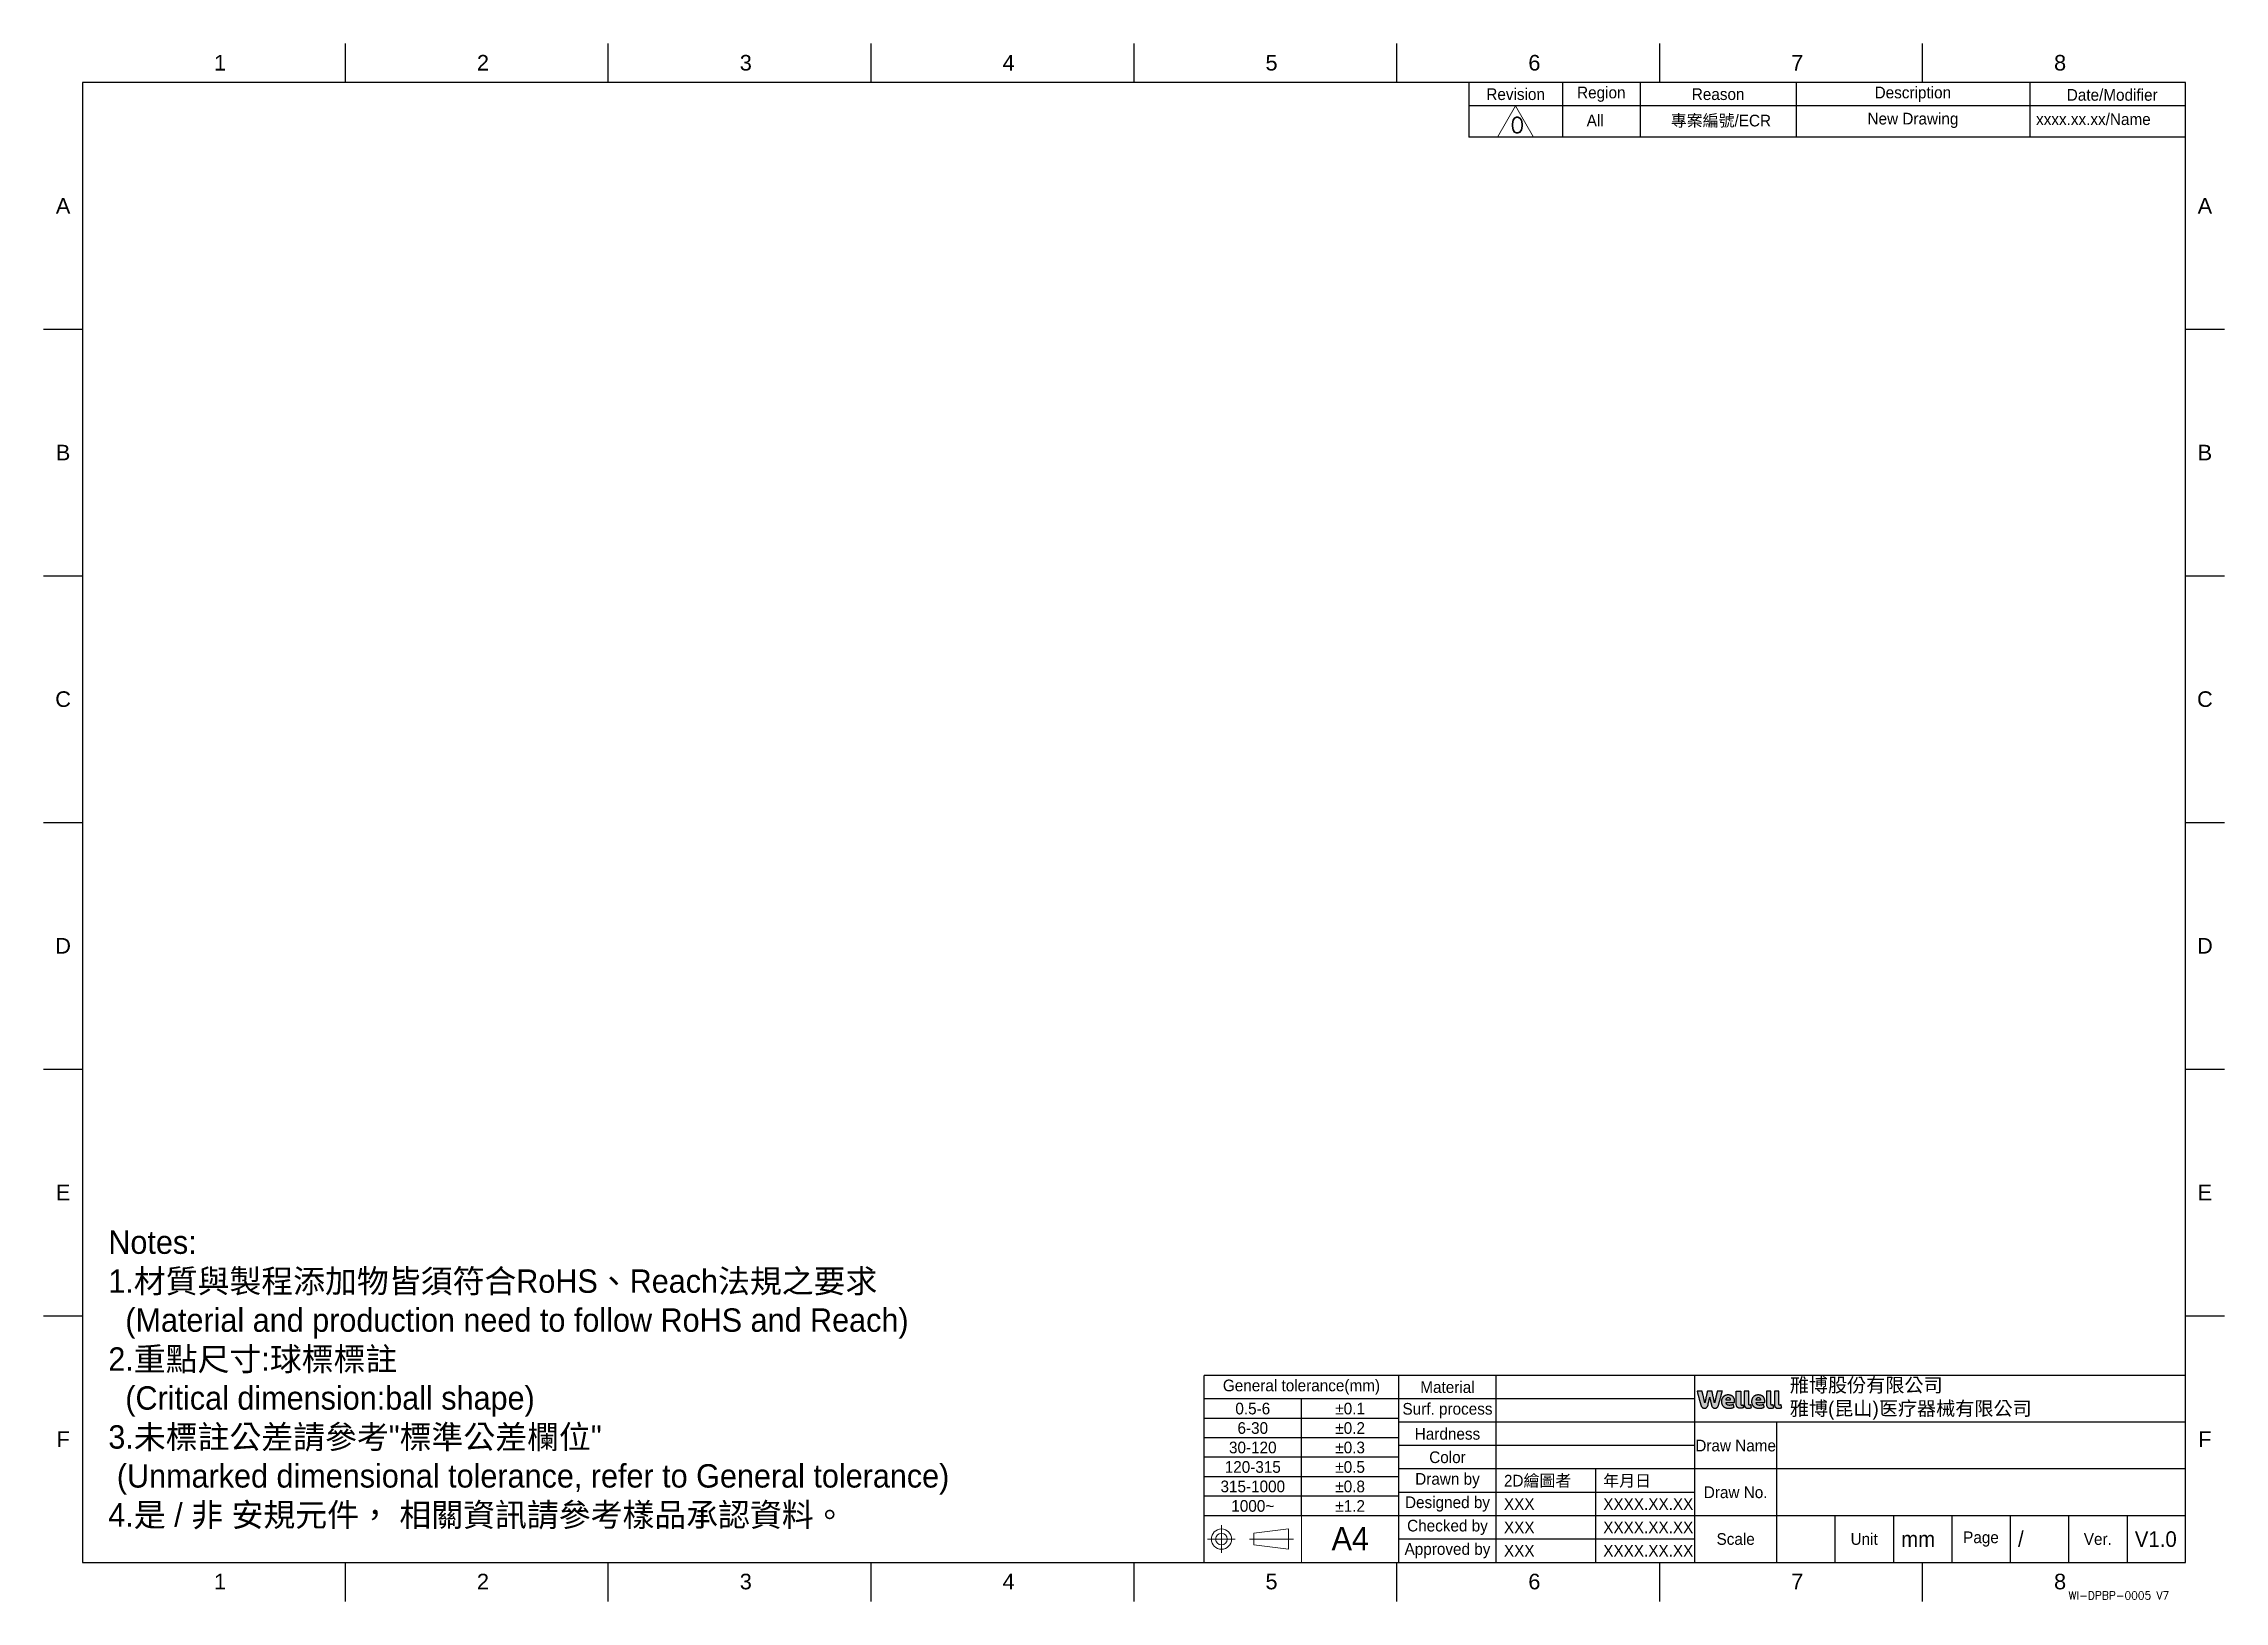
# Paper-space layout 'A4' of a CAD drawing. Header units: millimetres. Extents: x 5 to 285, y 2 to 202.
import ezdxf
from ezdxf.enums import TextEntityAlignment as Align

# ---------------------------------------------------------------- set-up
doc = ezdxf.new("R2010")
doc.units = ezdxf.units.MM
doc.layers.add('公差表(一般)', color=5, linetype='Continuous')
doc.layers.add('文字', color=5, linetype='Continuous')
doc.styles.add('Annotative', font='arial.ttf')
doc.styles.add('DAYUX', font='SIMPLEX', dxfattribs={"bigfont": 'CHINESET.SHX'})
doc.styles.get("Standard").update_dxf_attribs({"font": 'romans.shx', "bigfont": 'chineset.shx'})
doc.styles.add('text', font='', dxfattribs={"height": 3})
doc.styles.get('text').set_extended_font_data('PMingLiU')

psp = doc.layouts.new('A4')

# ---------------------------------------------------------------- texts
at = {"lineweight": 15, "char_height": 1.5, "attachment_point": 5, "style": 'text'}
for s, insert in [('Region', (205.49, 195.08)), ('Description', (245.49, 195.08)), ('Revision', (194.49, 195.08)), ('Reason', (220.49, 195.08)), ('Date/Modifier', (271.09, 194.99))]:
    psp.add_mtext(s, dxfattribs=dict(at, insert=insert))
at = {"color": 1, "insert": (193.85, 192.12), "char_height": 2, "width": 12.9048, "attachment_point": 1, "style": 'DAYUX'}
psp.add_mtext('0', dxfattribs=at)
at = {"lineweight": 5, "char_height": 1.5, "attachment_point": 1, "style": 'text'}
for s, insert, width in [('All', (203.61, 192.47), 6.3269), ('專案編號/ECR', (214.41, 192.45), 15.5477), ('New Drawing', (239.67, 192.7), 15.5477), ('xxxx.xx.xx/Name', (261.31, 192.63), 15.5477)]:
    psp.add_mtext(s, dxfattribs=dict(at, insert=insert, width=width))
at = {"layer": '文字', "lineweight": 5, "insert": (13.8, 49.2), "char_height": 3, "width": 164.15, "attachment_point": 1}
psp.add_mtext('{\\fPMingLiU|b0|i0|c136|p18;Notes:\\P1.材質與製程添加物皆須符合RoHS、Reach法規之要求\\P  (Material and production need to follow RoHS and Reach)\\P2.重點尺寸:球標標註\\P  (Critical dimension:ball shape)\\P3.未標註公差請參考"標準公差欄位"\\P (Unmarked dimensional tolerance, refer to General tolerance)\\P4.是 / 非 安規元件， 相關資訊請參考樣品承認資料。}', dxfattribs=at)

# ---------------------------------------------------------------- blocks, each defined once
blk = doc.blocks.new('block 694')
at = {"lineweight": 0}
blk.add_lwpolyline([(727.5, 321.62), (727.5, 321.62)], dxfattribs=at)
blk = doc.blocks.new('A4-H')
at = {"lineweight": 5}
h = blk.add_hatch(color=142, dxfattribs=at)
h.dxf.hatch_style = 1
h.paths.add_polyline_path([(222.69, 26.09), (222.69, 26.1), (222.69, 26.12), (222.7, 26.13), (222.7, 26.14), (222.71, 26.16), (222.71, 26.17), (222.71, 26.19), (222.72, 26.2), (222.72, 26.22), (222.73, 26.23), (222.73, 26.25), (222.73, 26.27), (222.74, 26.28), (222.74, 26.3), (222.75, 26.33), (222.76, 26.37), (222.77, 26.4), (222.78, 26.44), (222.79, 26.48), (222.8, 26.52), (222.81, 26.55), (222.82, 26.59), (222.83, 26.63), (222.84, 26.67), (222.86, 26.75), (222.89, 26.83), (222.91, 26.91), (222.92, 26.94), (222.93, 26.98), (222.94, 27.02), (222.95, 27.06), (222.96, 27.1), (222.97, 27.14), (222.98, 27.17), (222.99, 27.21), (223, 27.24), (223.01, 27.28), (223.02, 27.31), (223.02, 27.33), (223.02, 27.34), (223.03, 27.36), (223.03, 27.38), (223.04, 27.39), (223.04, 27.41), (223.04, 27.42), (223.05, 27.44), (223.05, 27.45), (223.06, 27.46), (223.06, 27.48), (223.06, 27.49), (223.07, 27.51), (223.07, 27.52), (223.07, 27.53), (223.08, 27.54), (223.08, 27.55), (223.08, 27.57), (223.09, 27.58), (223.09, 27.59), (223.09, 27.6), (223.09, 27.61), (223.1, 27.62), (223.1, 27.63), (223.1, 27.64), (223.1, 27.64), (223.11, 27.65), (223.11, 27.66), (223.11, 27.67), (223.11, 27.67), (223.11, 27.68), (223.11, 27.68), (223.12, 27.69), (223.12, 27.69), (223.12, 27.7), (223.12, 27.7), (223.12, 27.7), (223.12, 27.71), (223.12, 27.71), (223.12, 27.71), (223.12, 27.71), (223.12, 27.71), (223.12, 27.71), (223.12, 27.71), (223.12, 27.71), (223.11, 27.71), (223.11, 27.71), (223.11, 27.71), (223.1, 27.71), (223.09, 27.71), (223.09, 27.71), (223.08, 27.71), (223.07, 27.71), (223.06, 27.71), (223.04, 27.71), (223.02, 27.71), (223, 27.71), (222.97, 27.71), (222.94, 27.71), (222.92, 27.71), (222.89, 27.71), (222.86, 27.71), (222.8, 27.71), (222.74, 27.71), (222.71, 27.71), (222.68, 27.71), (222.65, 27.71), (222.63, 27.71), (222.6, 27.71), (222.58, 27.71), (222.56, 27.71), (222.54, 27.71), (222.53, 27.71), (222.52, 27.71), (222.51, 27.71), (222.5, 27.71), (222.5, 27.71), (222.48, 27.71), (222.48, 27.71), (222.48, 27.71), (222.48, 27.71), (222.48, 27.71), (222.48, 27.7), (222.47, 27.7), (222.47, 27.7), (222.47, 27.69), (222.47, 27.69), (222.47, 27.68), (222.47, 27.68), (222.47, 27.67), (222.47, 27.67), (222.46, 27.66), (222.46, 27.65), (222.46, 27.64), (222.46, 27.64), (222.46, 27.63), (222.46, 27.62), (222.45, 27.61), (222.45, 27.6), (222.45, 27.59), (222.45, 27.58), (222.44, 27.57), (222.44, 27.56), (222.44, 27.55), (222.44, 27.54), (222.43, 27.52), (222.43, 27.51), (222.43, 27.5), (222.42, 27.48), (222.42, 27.47), (222.42, 27.46), (222.41, 27.44), (222.41, 27.43), (222.41, 27.42), (222.4, 27.4), (222.4, 27.39), (222.39, 27.36), (222.39, 27.32), (222.38, 27.29), (222.37, 27.26), (222.36, 27.23), (222.36, 27.19), (222.35, 27.16), (222.34, 27.12), (222.33, 27.09), (222.32, 27.02), (222.3, 26.95), (222.28, 26.87), (222.27, 26.8), (222.26, 26.77), (222.25, 26.73), (222.24, 26.7), (222.23, 26.67), (222.23, 26.63), (222.22, 26.6), (222.21, 26.57), (222.2, 26.54), (222.2, 26.51), (222.19, 26.49), (222.19, 26.48), (222.19, 26.46), (222.18, 26.45), (222.18, 26.43), (222.18, 26.42), (222.17, 26.41), (222.17, 26.39), (222.17, 26.38), (222.16, 26.37), (222.16, 26.36), (222.16, 26.34), (222.16, 26.33), (222.15, 26.32), (222.15, 26.31), (222.15, 26.3), (222.15, 26.29), (222.14, 26.28), (222.14, 26.27), (222.14, 26.26), (222.14, 26.25), (222.14, 26.25), (222.13, 26.24), (222.13, 26.23), (222.13, 26.23), (222.13, 26.22), (222.13, 26.21), (222.13, 26.21), (222.13, 26.2), (222.12, 26.2), (222.12, 26.19), (222.12, 26.19), (222.12, 26.19), (222.12, 26.19), (222.12, 26.18), (222.12, 26.18), (222.12, 26.18), (222.12, 26.18), (222.12, 26.18), (222.12, 26.18), (222.12, 26.18), (222.12, 26.19), (222.12, 26.19), (222.12, 26.19), (222.12, 26.19), (222.12, 26.2), (222.12, 26.2), (222.12, 26.21), (222.11, 26.21), (222.11, 26.22), (222.11, 26.23), (222.11, 26.23), (222.11, 26.24), (222.11, 26.25), (222.1, 26.25), (222.1, 26.26), (222.1, 26.27), (222.1, 26.28), (222.1, 26.29), (222.09, 26.3), (222.09, 26.31), (222.09, 26.32), (222.09, 26.33), (222.09, 26.34), (222.08, 26.36), (222.08, 26.37), (222.08, 26.38), (222.07, 26.39), (222.07, 26.41), (222.07, 26.42), (222.07, 26.43), (222.06, 26.45), (222.06, 26.46), (222.06, 26.48), (222.05, 26.49), (222.05, 26.51), (222.04, 26.54), (222.04, 26.57), (222.03, 26.6), (222.02, 26.63), (222.02, 26.66), (222.01, 26.7), (222, 26.73), (221.99, 26.77), (221.99, 26.8), (221.97, 26.87), (221.95, 26.95), (221.94, 27.02), (221.92, 27.09), (221.92, 27.12), (221.91, 27.16), (221.9, 27.19), (221.89, 27.23), (221.89, 27.26), (221.88, 27.29), (221.87, 27.32), (221.86, 27.35), (221.86, 27.39), (221.86, 27.4), (221.85, 27.41), (221.85, 27.43), (221.85, 27.44), (221.84, 27.46), (221.84, 27.47), (221.84, 27.48), (221.83, 27.5), (221.83, 27.51), (221.83, 27.52), (221.83, 27.53), (221.82, 27.55), (221.82, 27.56), (221.82, 27.57), (221.82, 27.58), (221.81, 27.59), (221.81, 27.6), (221.81, 27.61), (221.81, 27.62), (221.81, 27.63), (221.8, 27.64), (221.8, 27.64), (221.8, 27.65), (221.8, 27.66), (221.8, 27.67), (221.8, 27.67), (221.79, 27.68), (221.79, 27.68), (221.79, 27.69), (221.79, 27.69), (221.79, 27.71), (221.79, 27.71), (221.79, 27.71), (221.78, 27.71), (221.78, 27.71), (221.78, 27.71), (221.77, 27.71), (221.77, 27.71), (221.76, 27.71), (221.75, 27.71), (221.73, 27.71), (221.72, 27.71), (221.7, 27.71), (221.68, 27.71), (221.65, 27.71), (221.63, 27.71), (221.6, 27.71), (221.58, 27.71), (221.55, 27.71), (221.5, 27.71), (221.44, 27.71), (221.42, 27.71), (221.39, 27.71), (221.36, 27.71), (221.34, 27.71), (221.32, 27.71), (221.3, 27.71), (221.28, 27.71), (221.26, 27.71), (221.24, 27.71), (221.23, 27.71), (221.23, 27.71), (221.21, 27.71), (221.21, 27.71), (221.21, 27.71), (221.21, 27.71), (221.2, 27.7), (221.2, 27.7), (221.2, 27.7), (221.2, 27.7), (221.2, 27.69), (221.2, 27.69), (221.2, 27.68), (221.2, 27.68), (221.2, 27.67), (221.2, 27.67), (221.19, 27.66), (221.19, 27.65), (221.19, 27.64), (221.19, 27.64), (221.19, 27.63), (221.19, 27.62), (221.18, 27.61), (221.18, 27.6), (221.18, 27.59), (221.18, 27.58), (221.17, 27.57), (221.17, 27.56), (221.17, 27.55), (221.17, 27.53), (221.16, 27.52), (221.16, 27.51), (221.16, 27.5), (221.16, 27.48), (221.15, 27.47), (221.15, 27.46), (221.15, 27.44), (221.14, 27.43), (221.14, 27.41), (221.14, 27.4), (221.14, 27.39), (221.13, 27.35), (221.12, 27.32), (221.11, 27.29), (221.11, 27.26), (221.1, 27.23), (221.09, 27.19), (221.09, 27.16), (221.08, 27.12), (221.07, 27.09), (221.05, 27.02), (221.04, 26.95), (221.02, 26.87), (221.01, 26.8), (221, 26.77), (220.99, 26.73), (220.99, 26.7), (220.98, 26.66), (220.97, 26.63), (220.96, 26.6), (220.96, 26.57), (220.95, 26.54), (220.94, 26.51), (220.94, 26.49), (220.94, 26.48), (220.93, 26.46), (220.93, 26.45), (220.93, 26.43), (220.92, 26.42), (220.92, 26.41), (220.92, 26.39), (220.92, 26.38), (220.91, 26.37), (220.91, 26.36), (220.91, 26.34), (220.91, 26.33), (220.9, 26.32), (220.9, 26.31), (220.9, 26.3), (220.9, 26.29), (220.89, 26.28), (220.89, 26.27), (220.89, 26.26), (220.89, 26.25), (220.89, 26.25), (220.89, 26.24), (220.88, 26.23), (220.88, 26.23), (220.88, 26.22), (220.88, 26.21), (220.88, 26.21), (220.88, 26.2), (220.88, 26.2), (220.88, 26.19), (220.87, 26.19), (220.87, 26.19), (220.87, 26.19), (220.87, 26.18), (220.87, 26.18), (220.87, 26.18), (220.87, 26.18), (220.87, 26.18), (220.87, 26.18), (220.87, 26.18), (220.87, 26.19), (220.87, 26.19), (220.87, 26.19), (220.87, 26.19), (220.87, 26.2), (220.87, 26.2), (220.87, 26.21), (220.87, 26.21), (220.86, 26.22), (220.86, 26.23), (220.86, 26.23), (220.86, 26.24), (220.86, 26.25), (220.86, 26.25), (220.85, 26.26), (220.85, 26.27), (220.85, 26.28), (220.85, 26.29), (220.84, 26.3), (220.84, 26.31), (220.84, 26.32), (220.84, 26.33), (220.83, 26.34), (220.83, 26.36), (220.83, 26.37), (220.83, 26.38), (220.82, 26.39), (220.82, 26.41), (220.82, 26.42), (220.81, 26.43), (220.81, 26.45), (220.81, 26.46), (220.8, 26.48), (220.8, 26.49), (220.8, 26.51), (220.79, 26.54), (220.78, 26.57), (220.78, 26.6), (220.77, 26.63), (220.76, 26.67), (220.75, 26.7), (220.74, 26.73), (220.74, 26.77), (220.73, 26.8), (220.71, 26.87), (220.69, 26.95), (220.68, 27.02), (220.66, 27.09), (220.65, 27.12), (220.65, 27.16), (220.64, 27.19), (220.63, 27.23), (220.62, 27.26), (220.61, 27.29), (220.61, 27.32), (220.6, 27.36), (220.59, 27.39), (220.59, 27.4), (220.59, 27.42), (220.58, 27.43), (220.58, 27.44), (220.58, 27.46), (220.57, 27.47), (220.57, 27.48), (220.57, 27.5), (220.56, 27.51), (220.56, 27.52), (220.56, 27.54), (220.55, 27.55), (220.55, 27.56), (220.55, 27.57), (220.55, 27.58), (220.54, 27.59), (220.54, 27.6), (220.54, 27.61), (220.54, 27.62), (220.54, 27.63), (220.53, 27.64), (220.53, 27.64), (220.53, 27.65), (220.53, 27.66), (220.53, 27.67), (220.53, 27.67), (220.52, 27.68), (220.52, 27.68), (220.52, 27.69), (220.52, 27.69), (220.52, 27.71), (220.52, 27.71), (220.51, 27.71), (220.51, 27.71), (220.51, 27.71), (220.51, 27.71), (220.5, 27.71), (220.5, 27.71), (220.49, 27.71), (220.48, 27.71), (220.47, 27.71), (220.47, 27.71), (220.46, 27.71), (220.44, 27.71), (220.42, 27.71), (220.39, 27.71), (220.37, 27.71), (220.34, 27.71), (220.31, 27.71), (220.29, 27.71), (220.26, 27.71), (220.2, 27.71), (220.14, 27.71), (220.11, 27.71), (220.08, 27.71), (220.05, 27.71), (220.02, 27.71), (220, 27.71), (219.98, 27.71), (219.95, 27.71), (219.94, 27.71), (219.93, 27.71), (219.92, 27.71), (219.91, 27.71), (219.9, 27.71), (219.9, 27.71), (219.88, 27.71), (219.88, 27.71), (219.88, 27.71), (219.88, 27.71), (219.88, 27.71), (219.88, 27.7), (219.88, 27.7), (219.88, 27.7), (219.88, 27.69), (219.88, 27.69), (219.88, 27.68), (219.88, 27.68), (219.89, 27.67), (219.89, 27.67), (219.89, 27.66), (219.89, 27.65), (219.89, 27.64), (219.9, 27.64), (219.9, 27.63), (219.9, 27.62), (219.9, 27.61), (219.91, 27.6), (219.91, 27.59), (219.91, 27.58), (219.91, 27.57), (219.92, 27.55), (219.92, 27.54), (219.92, 27.53), (219.93, 27.52), (219.93, 27.51), (219.93, 27.49), (219.94, 27.48), (219.94, 27.46), (219.94, 27.45), (219.95, 27.44), (219.95, 27.42), (219.96, 27.41), (219.96, 27.39), (219.96, 27.38), (219.97, 27.36), (219.97, 27.34), (219.98, 27.33), (219.98, 27.31), (219.99, 27.28), (220, 27.24), (220.01, 27.21), (220.02, 27.17), (220.03, 27.14), (220.04, 27.1), (220.05, 27.06), (220.06, 27.02), (220.07, 26.98), (220.08, 26.94), (220.09, 26.91), (220.11, 26.83), (220.13, 26.75), (220.15, 26.67), (220.16, 26.63), (220.17, 26.59), (220.18, 26.55), (220.19, 26.52), (220.2, 26.48), (220.21, 26.44), (220.22, 26.4), (220.23, 26.37), (220.24, 26.33), (220.25, 26.3), (220.26, 26.28), (220.26, 26.27), (220.27, 26.25), (220.27, 26.23), (220.28, 26.22), (220.28, 26.2), (220.28, 26.19), (220.29, 26.17), (220.29, 26.16), (220.3, 26.14), (220.3, 26.13), (220.3, 26.12), (220.31, 26.1), (220.31, 26.09), (220.31, 26.08), (220.32, 26.06), (220.32, 26.05), (220.32, 26.04), (220.33, 26.03), (220.33, 26.02), (220.33, 26.01), (220.34, 25.99), (220.34, 25.98), (220.34, 25.98), (220.34, 25.97), (220.35, 25.96), (220.35, 25.95), (220.35, 25.94), (220.35, 25.93), (220.36, 25.93), (220.36, 25.92), (220.36, 25.91), (220.38, 25.86), (220.4, 25.81), (220.42, 25.76), (220.44, 25.72), (220.47, 25.68), (220.5, 25.65), (220.52, 25.62), (220.55, 25.6), (220.58, 25.57), (220.62, 25.56), (220.65, 25.54), (220.68, 25.53), (220.72, 25.52), (220.75, 25.52), (220.79, 25.51), (220.83, 25.51), (220.87, 25.51), (220.91, 25.52), (220.95, 25.52), (220.98, 25.53), (221.02, 25.55), (221.05, 25.56), (221.08, 25.58), (221.11, 25.61), (221.14, 25.63), (221.17, 25.66), (221.19, 25.69), (221.21, 25.73), (221.23, 25.77), (221.25, 25.82), (221.26, 25.86), (221.28, 25.91), (221.28, 25.93), (221.28, 25.94), (221.29, 25.96), (221.29, 25.98), (221.3, 26), (221.3, 26.03), (221.31, 26.05), (221.31, 26.08), (221.32, 26.11), (221.32, 26.13), (221.33, 26.16), (221.34, 26.19), (221.35, 26.26), (221.37, 26.33), (221.38, 26.4), (221.4, 26.47), (221.41, 26.55), (221.43, 26.62), (221.46, 26.78), (221.48, 26.85), (221.5, 26.93), (221.51, 26.85), (221.53, 26.78), (221.56, 26.62), (221.58, 26.55), (221.6, 26.47), (221.61, 26.4), (221.63, 26.33), (221.64, 26.26), (221.66, 26.19), (221.66, 26.16), (221.67, 26.13), (221.68, 26.11), (221.68, 26.08), (221.69, 26.05), (221.69, 26.03), (221.7, 26), (221.7, 25.98), (221.71, 25.96), (221.71, 25.94), (221.72, 25.91), (221.73, 25.86), (221.75, 25.82), (221.76, 25.77), (221.78, 25.73), (221.8, 25.69), (221.83, 25.66), (221.85, 25.63), (221.88, 25.61), (221.91, 25.58), (221.94, 25.56), (221.97, 25.55), (222.01, 25.53), (222.05, 25.52), (222.09, 25.52), (222.12, 25.51), (222.17, 25.51), (222.2, 25.51), (222.24, 25.52), (222.28, 25.52), (222.31, 25.53), (222.35, 25.54), (222.38, 25.56), (222.41, 25.57), (222.44, 25.6), (222.47, 25.62), (222.5, 25.65), (222.53, 25.68), (222.55, 25.72), (222.58, 25.76), (222.6, 25.81), (222.62, 25.86), (222.64, 25.91), (222.64, 25.92), (222.64, 25.93), (222.64, 25.93), (222.64, 25.94), (222.65, 25.95), (222.65, 25.96), (222.65, 25.97), (222.65, 25.98), (222.66, 25.98), (222.66, 25.99), (222.66, 26.01), (222.67, 26.02), (222.67, 26.03), (222.67, 26.04), (222.68, 26.05), (222.68, 26.06), (222.68, 26.08)])
h.paths.add_polyline_path([(224.69, 26.32), (224.7, 26.35), (224.7, 26.38), (224.7, 26.41), (224.69, 26.44), (224.69, 26.46), (224.69, 26.49), (224.69, 26.52), (224.68, 26.55), (224.68, 26.57), (224.68, 26.6), (224.67, 26.62), (224.67, 26.65), (224.66, 26.67), (224.65, 26.69), (224.64, 26.72), (224.64, 26.74), (224.63, 26.76), (224.62, 26.78), (224.61, 26.8), (224.6, 26.82), (224.59, 26.84), (224.58, 26.86), (224.57, 26.88), (224.55, 26.9), (224.54, 26.91), (224.53, 26.93), (224.52, 26.95), (224.5, 26.96), (224.49, 26.98), (224.47, 26.99), (224.46, 27), (224.44, 27.02), (224.43, 27.03), (224.41, 27.04), (224.4, 27.06), (224.38, 27.07), (224.36, 27.08), (224.35, 27.09), (224.33, 27.1), (224.31, 27.11), (224.29, 27.12), (224.27, 27.13), (224.25, 27.13), (224.24, 27.14), (224.22, 27.15), (224.2, 27.15), (224.18, 27.16), (224.16, 27.17), (224.14, 27.17), (224.12, 27.18), (224.1, 27.18), (224.08, 27.19), (224.05, 27.19), (224.03, 27.19), (224.01, 27.19), (223.99, 27.2), (223.97, 27.2), (223.95, 27.2), (223.93, 27.2), (223.91, 27.2), (223.88, 27.2), (223.86, 27.2), (223.83, 27.2), (223.8, 27.2), (223.78, 27.2), (223.75, 27.2), (223.73, 27.19), (223.7, 27.19), (223.68, 27.18), (223.66, 27.18), (223.63, 27.17), (223.61, 27.17), (223.59, 27.16), (223.57, 27.16), (223.54, 27.15), (223.52, 27.14), (223.5, 27.13), (223.48, 27.13), (223.46, 27.12), (223.44, 27.11), (223.42, 27.1), (223.4, 27.09), (223.39, 27.08), (223.37, 27.07), (223.35, 27.05), (223.33, 27.04), (223.32, 27.03), (223.3, 27.02), (223.28, 27), (223.27, 26.99), (223.25, 26.98), (223.24, 26.96), (223.23, 26.95), (223.21, 26.93), (223.2, 26.92), (223.19, 26.9), (223.17, 26.89), (223.16, 26.87), (223.15, 26.86), (223.14, 26.84), (223.13, 26.82), (223.12, 26.8), (223.11, 26.79), (223.1, 26.77), (223.09, 26.75), (223.08, 26.73), (223.07, 26.72), (223.07, 26.7), (223.06, 26.68), (223.05, 26.66), (223.04, 26.64), (223.04, 26.62), (223.03, 26.6), (223.03, 26.58), (223.02, 26.56), (223.02, 26.54), (223.02, 26.52), (223.01, 26.5), (223.01, 26.48), (223.01, 26.46), (223.01, 26.44), (223, 26.42), (223, 26.4), (223, 26.37), (223, 26.35), (223, 26.33), (223, 26.3), (223, 26.28), (223.01, 26.25), (223.01, 26.23), (223.01, 26.2), (223.02, 26.18), (223.02, 26.15), (223.02, 26.13), (223.03, 26.11), (223.04, 26.09), (223.04, 26.07), (223.05, 26.04), (223.06, 26.02), (223.06, 26), (223.07, 25.98), (223.08, 25.96), (223.09, 25.94), (223.1, 25.92), (223.11, 25.91), (223.12, 25.89), (223.13, 25.87), (223.15, 25.85), (223.16, 25.84), (223.17, 25.82), (223.18, 25.8), (223.2, 25.79), (223.21, 25.77), (223.23, 25.76), (223.24, 25.74), (223.26, 25.73), (223.27, 25.72), (223.29, 25.7), (223.31, 25.69), (223.32, 25.68), (223.34, 25.67), (223.36, 25.65), (223.38, 25.64), (223.4, 25.63), (223.41, 25.62), (223.43, 25.61), (223.45, 25.6), (223.47, 25.59), (223.49, 25.59), (223.51, 25.58), (223.54, 25.57), (223.56, 25.56), (223.58, 25.55), (223.6, 25.55), (223.62, 25.54), (223.65, 25.54), (223.67, 25.53), (223.69, 25.53), (223.72, 25.52), (223.74, 25.52), (223.77, 25.51), (223.79, 25.51), (223.81, 25.51), (223.84, 25.51), (223.87, 25.5), (223.89, 25.5), (223.92, 25.5), (223.94, 25.5), (223.97, 25.5), (224, 25.5), (224.02, 25.5), (224.05, 25.5), (224.07, 25.5), (224.1, 25.5), (224.12, 25.51), (224.14, 25.51), (224.17, 25.51), (224.19, 25.51), (224.21, 25.52), (224.23, 25.52), (224.26, 25.52), (224.28, 25.53), (224.3, 25.53), (224.32, 25.54), (224.34, 25.54), (224.36, 25.55), (224.38, 25.55), (224.4, 25.56), (224.42, 25.56), (224.45, 25.57), (224.49, 25.58), (224.52, 25.6), (224.56, 25.61), (224.59, 25.62), (224.62, 25.63), (224.62, 25.64), (224.62, 25.64), (224.62, 25.64), (224.62, 25.64), (224.62, 25.64), (224.62, 25.64), (224.62, 25.65), (224.62, 25.65), (224.62, 25.65), (224.62, 25.66), (224.62, 25.66), (224.61, 25.67), (224.61, 25.68), (224.61, 25.69), (224.61, 25.71), (224.6, 25.72), (224.6, 25.73), (224.6, 25.75), (224.59, 25.77), (224.59, 25.78), (224.58, 25.82), (224.57, 25.85), (224.57, 25.87), (224.56, 25.88), (224.56, 25.9), (224.56, 25.91), (224.55, 25.93), (224.55, 25.94), (224.55, 25.95), (224.55, 25.97), (224.54, 25.97), (224.54, 25.98), (224.54, 25.98), (224.54, 25.98), (224.54, 26), (224.51, 25.99), (224.49, 25.98), (224.46, 25.97), (224.44, 25.95), (224.41, 25.94), (224.38, 25.93), (224.35, 25.92), (224.32, 25.91), (224.31, 25.91), (224.29, 25.91), (224.28, 25.9), (224.26, 25.9), (224.24, 25.89), (224.23, 25.89), (224.21, 25.89), (224.19, 25.89), (224.17, 25.88), (224.16, 25.88), (224.14, 25.88), (224.12, 25.88), (224.1, 25.88), (224.08, 25.88), (224.06, 25.87), (224.04, 25.87), (224.01, 25.87), (223.99, 25.88), (223.96, 25.88), (223.94, 25.88), (223.92, 25.88), (223.9, 25.89), (223.87, 25.89), (223.86, 25.9), (223.84, 25.9), (223.82, 25.91), (223.8, 25.92), (223.78, 25.93), (223.77, 25.93), (223.75, 25.94), (223.74, 25.95), (223.73, 25.96), (223.71, 25.98), (223.7, 25.99), (223.69, 26), (223.68, 26.01), (223.67, 26.03), (223.66, 26.04), (223.65, 26.06), (223.64, 26.07), (223.63, 26.09), (223.63, 26.11), (223.62, 26.12), (223.62, 26.14), (223.61, 26.16), (223.61, 26.18), (223.6, 26.2), (223.6, 26.22), (223.6, 26.22), (223.6, 26.22), (223.6, 26.22), (223.6, 26.22), (223.6, 26.22), (223.61, 26.22), (223.61, 26.22), (223.61, 26.22), (223.61, 26.22), (223.62, 26.22), (223.63, 26.22), (223.63, 26.22), (223.65, 26.22), (223.66, 26.22), (223.67, 26.22), (223.68, 26.22), (223.7, 26.22), (223.72, 26.22), (223.73, 26.22), (223.75, 26.22), (223.77, 26.22), (223.79, 26.22), (223.81, 26.22), (223.83, 26.22), (223.85, 26.22), (223.87, 26.22), (223.9, 26.22), (223.92, 26.22), (223.94, 26.22), (223.97, 26.22), (223.99, 26.22), (224.04, 26.22), (224.09, 26.22), (224.14, 26.22), (224.19, 26.22), (224.24, 26.22), (224.29, 26.22), (224.32, 26.22), (224.34, 26.22), (224.37, 26.22), (224.39, 26.22), (224.41, 26.22), (224.43, 26.22), (224.46, 26.22), (224.48, 26.22), (224.5, 26.22), (224.52, 26.22), (224.54, 26.22), (224.55, 26.22), (224.57, 26.22), (224.59, 26.22), (224.6, 26.22), (224.62, 26.22), (224.63, 26.22), (224.64, 26.22), (224.65, 26.22), (224.66, 26.22), (224.67, 26.22), (224.69, 26.22), (224.69, 26.25), (224.69, 26.28)])
h.paths.add_polyline_path([(223.6, 26.55), (223.6, 26.58), (223.61, 26.6), (223.61, 26.62), (223.62, 26.65), (223.63, 26.67), (223.63, 26.69), (223.64, 26.71), (223.65, 26.73), (223.66, 26.75), (223.67, 26.77), (223.69, 26.78), (223.7, 26.8), (223.71, 26.81), (223.73, 26.83), (223.75, 26.84), (223.76, 26.85), (223.78, 26.86), (223.8, 26.86), (223.83, 26.87), (223.85, 26.87), (223.87, 26.87), (223.9, 26.87), (223.92, 26.87), (223.95, 26.87), (223.97, 26.86), (223.99, 26.85), (224.01, 26.84), (224.02, 26.83), (224.04, 26.82), (224.05, 26.81), (224.07, 26.79), (224.08, 26.78), (224.09, 26.76), (224.1, 26.74), (224.11, 26.72), (224.11, 26.7), (224.12, 26.68), (224.12, 26.66), (224.13, 26.64), (224.13, 26.61), (224.13, 26.59), (224.14, 26.57), (224.14, 26.55), (224.12, 26.55), (224.12, 26.55), (224.11, 26.55), (224.1, 26.55), (224.09, 26.55), (224.08, 26.55), (224.07, 26.55), (224.05, 26.55), (224.04, 26.55), (224.02, 26.55), (223.99, 26.55), (223.95, 26.55), (223.92, 26.55), (223.84, 26.55), (223.81, 26.55), (223.77, 26.55), (223.74, 26.55), (223.7, 26.55), (223.69, 26.55), (223.68, 26.55), (223.66, 26.55), (223.65, 26.55), (223.64, 26.55), (223.63, 26.55), (223.62, 26.55), (223.61, 26.55), (223.61, 26.55), (223.6, 26.55), (223.6, 26.55)], flags=16)
h.paths.add_polyline_path([(228.57, 26.35), (228.57, 26.38), (228.57, 26.41), (228.57, 26.44), (228.57, 26.46), (228.56, 26.49), (228.56, 26.52), (228.56, 26.55), (228.55, 26.57), (228.55, 26.6), (228.54, 26.62), (228.54, 26.65), (228.53, 26.67), (228.52, 26.69), (228.52, 26.72), (228.51, 26.74), (228.5, 26.76), (228.49, 26.78), (228.48, 26.8), (228.47, 26.82), (228.46, 26.84), (228.45, 26.86), (228.44, 26.88), (228.43, 26.9), (228.42, 26.91), (228.4, 26.93), (228.39, 26.95), (228.38, 26.96), (228.36, 26.98), (228.35, 26.99), (228.33, 27), (228.32, 27.02), (228.3, 27.03), (228.29, 27.04), (228.27, 27.06), (228.25, 27.07), (228.24, 27.08), (228.22, 27.09), (228.2, 27.1), (228.18, 27.11), (228.16, 27.12), (228.15, 27.13), (228.13, 27.13), (228.11, 27.14), (228.09, 27.15), (228.07, 27.15), (228.05, 27.16), (228.03, 27.17), (228.01, 27.17), (227.99, 27.18), (227.97, 27.18), (227.95, 27.19), (227.93, 27.19), (227.91, 27.19), (227.89, 27.19), (227.86, 27.2), (227.84, 27.2), (227.82, 27.2), (227.8, 27.2), (227.78, 27.2), (227.76, 27.2), (227.73, 27.2), (227.7, 27.2), (227.68, 27.2), (227.65, 27.2), (227.63, 27.2), (227.6, 27.19), (227.58, 27.19), (227.55, 27.18), (227.53, 27.18), (227.51, 27.17), (227.48, 27.17), (227.46, 27.16), (227.44, 27.16), (227.42, 27.15), (227.4, 27.14), (227.37, 27.13), (227.35, 27.13), (227.33, 27.12), (227.31, 27.11), (227.3, 27.1), (227.28, 27.09), (227.26, 27.08), (227.24, 27.07), (227.22, 27.05), (227.21, 27.04), (227.19, 27.03), (227.17, 27.02), (227.16, 27), (227.14, 26.99), (227.13, 26.98), (227.11, 26.96), (227.1, 26.95), (227.08, 26.93), (227.07, 26.92), (227.06, 26.9), (227.05, 26.89), (227.03, 26.87), (227.02, 26.86), (227.01, 26.84), (227, 26.82), (226.99, 26.8), (226.98, 26.79), (226.97, 26.77), (226.96, 26.75), (226.95, 26.73), (226.95, 26.72), (226.94, 26.7), (226.93, 26.68), (226.92, 26.66), (226.92, 26.64), (226.91, 26.62), (226.91, 26.6), (226.9, 26.58), (226.9, 26.56), (226.89, 26.54), (226.89, 26.52), (226.89, 26.5), (226.88, 26.48), (226.88, 26.46), (226.88, 26.44), (226.88, 26.42), (226.88, 26.4), (226.87, 26.37), (226.87, 26.35), (226.87, 26.33), (226.88, 26.3), (226.88, 26.28), (226.88, 26.25), (226.88, 26.23), (226.88, 26.2), (226.89, 26.18), (226.89, 26.15), (226.9, 26.13), (226.9, 26.11), (226.91, 26.09), (226.92, 26.07), (226.92, 26.04), (226.93, 26.02), (226.94, 26), (226.95, 25.98), (226.96, 25.96), (226.96, 25.94), (226.97, 25.92), (226.98, 25.91), (227, 25.89), (227.01, 25.87), (227.02, 25.85), (227.03, 25.84), (227.04, 25.82), (227.06, 25.8), (227.07, 25.79), (227.09, 25.77), (227.1, 25.76), (227.11, 25.74), (227.13, 25.73), (227.15, 25.72), (227.16, 25.7), (227.18, 25.69), (227.2, 25.68), (227.21, 25.67), (227.23, 25.65), (227.25, 25.64), (227.27, 25.63), (227.29, 25.62), (227.31, 25.61), (227.33, 25.6), (227.35, 25.59), (227.37, 25.59), (227.39, 25.58), (227.41, 25.57), (227.43, 25.56), (227.45, 25.55), (227.47, 25.55), (227.5, 25.54), (227.52, 25.54), (227.54, 25.53), (227.57, 25.53), (227.59, 25.52), (227.61, 25.52), (227.64, 25.51), (227.66, 25.51), (227.69, 25.51), (227.71, 25.51), (227.74, 25.5), (227.76, 25.5), (227.79, 25.5), (227.82, 25.5), (227.84, 25.5), (227.87, 25.5), (227.89, 25.5), (227.92, 25.5), (227.95, 25.5), (227.97, 25.5), (227.99, 25.51), (228.02, 25.51), (228.04, 25.51), (228.06, 25.51), (228.09, 25.52), (228.11, 25.52), (228.13, 25.52), (228.15, 25.53), (228.17, 25.53), (228.19, 25.54), (228.21, 25.54), (228.23, 25.55), (228.25, 25.55), (228.27, 25.56), (228.29, 25.56), (228.33, 25.57), (228.36, 25.58), (228.4, 25.6), (228.43, 25.61), (228.46, 25.62), (228.5, 25.63), (228.5, 25.64), (228.5, 25.64), (228.5, 25.64), (228.49, 25.64), (228.49, 25.64), (228.49, 25.64), (228.49, 25.65), (228.49, 25.65), (228.49, 25.65), (228.49, 25.66), (228.49, 25.66), (228.49, 25.67), (228.49, 25.68), (228.48, 25.69), (228.48, 25.71), (228.48, 25.72), (228.47, 25.73), (228.47, 25.75), (228.46, 25.77), (228.46, 25.78), (228.45, 25.82), (228.45, 25.85), (228.44, 25.87), (228.44, 25.88), (228.43, 25.9), (228.43, 25.91), (228.43, 25.93), (228.42, 25.94), (228.42, 25.95), (228.42, 25.97), (228.42, 25.97), (228.42, 25.98), (228.42, 25.98), (228.41, 25.98), (228.41, 26), (228.39, 25.99), (228.36, 25.98), (228.34, 25.97), (228.31, 25.95), (228.28, 25.94), (228.26, 25.93), (228.23, 25.92), (228.2, 25.91), (228.18, 25.91), (228.17, 25.91), (228.15, 25.9), (228.13, 25.9), (228.12, 25.89), (228.1, 25.89), (228.08, 25.89), (228.07, 25.89), (228.05, 25.88), (228.03, 25.88), (228.01, 25.88), (227.99, 25.88), (227.97, 25.88), (227.95, 25.88), (227.93, 25.87), (227.91, 25.87), (227.88, 25.87), (227.86, 25.88), (227.84, 25.88), (227.81, 25.88), (227.79, 25.88), (227.77, 25.89), (227.75, 25.89), (227.73, 25.9), (227.71, 25.9), (227.69, 25.91), (227.67, 25.92), (227.66, 25.93), (227.64, 25.93), (227.63, 25.94), (227.61, 25.95), (227.6, 25.96), (227.59, 25.98), (227.57, 25.99), (227.56, 26), (227.55, 26.01), (227.54, 26.03), (227.53, 26.04), (227.52, 26.06), (227.52, 26.07), (227.51, 26.09), (227.5, 26.11), (227.49, 26.12), (227.49, 26.14), (227.48, 26.16), (227.48, 26.18), (227.48, 26.2), (227.47, 26.22), (227.47, 26.22), (227.47, 26.22), (227.47, 26.22), (227.47, 26.22), (227.48, 26.22), (227.48, 26.22), (227.48, 26.22), (227.48, 26.22), (227.49, 26.22), (227.49, 26.22), (227.5, 26.22), (227.51, 26.22), (227.52, 26.22), (227.53, 26.22), (227.54, 26.22), (227.56, 26.22), (227.57, 26.22), (227.59, 26.22), (227.61, 26.22), (227.62, 26.22), (227.64, 26.22), (227.66, 26.22), (227.68, 26.22), (227.7, 26.22), (227.72, 26.22), (227.75, 26.22), (227.77, 26.22), (227.79, 26.22), (227.82, 26.22), (227.84, 26.22), (227.86, 26.22), (227.91, 26.22), (227.96, 26.22), (228.02, 26.22), (228.07, 26.22), (228.12, 26.22), (228.17, 26.22), (228.19, 26.22), (228.22, 26.22), (228.24, 26.22), (228.26, 26.22), (228.29, 26.22), (228.31, 26.22), (228.33, 26.22), (228.35, 26.22), (228.37, 26.22), (228.39, 26.22), (228.41, 26.22), (228.43, 26.22), (228.44, 26.22), (228.46, 26.22), (228.47, 26.22), (228.49, 26.22), (228.5, 26.22), (228.51, 26.22), (228.52, 26.22), (228.53, 26.22), (228.54, 26.22), (228.56, 26.22), (228.56, 26.25), (228.57, 26.28), (228.57, 26.32)])
h.paths.add_polyline_path([(227.47, 26.55), (227.48, 26.58), (227.48, 26.6), (227.49, 26.62), (227.49, 26.65), (227.5, 26.67), (227.51, 26.69), (227.52, 26.71), (227.53, 26.73), (227.54, 26.75), (227.55, 26.77), (227.56, 26.78), (227.57, 26.8), (227.59, 26.81), (227.6, 26.83), (227.62, 26.84), (227.64, 26.85), (227.66, 26.86), (227.68, 26.86), (227.7, 26.87), (227.72, 26.87), (227.75, 26.87), (227.77, 26.87), (227.8, 26.87), (227.82, 26.87), (227.84, 26.86), (227.86, 26.85), (227.88, 26.84), (227.9, 26.83), (227.91, 26.82), (227.93, 26.81), (227.94, 26.79), (227.95, 26.78), (227.96, 26.76), (227.97, 26.74), (227.98, 26.72), (227.99, 26.7), (227.99, 26.68), (228, 26.66), (228, 26.64), (228, 26.61), (228.01, 26.59), (228.01, 26.57), (228.01, 26.55), (228, 26.55), (227.99, 26.55), (227.98, 26.55), (227.97, 26.55), (227.96, 26.55), (227.95, 26.55), (227.94, 26.55), (227.93, 26.55), (227.91, 26.55), (227.9, 26.55), (227.86, 26.55), (227.83, 26.55), (227.79, 26.55), (227.72, 26.55), (227.68, 26.55), (227.64, 26.55), (227.61, 26.55), (227.58, 26.55), (227.56, 26.55), (227.55, 26.55), (227.54, 26.55), (227.52, 26.55), (227.51, 26.55), (227.5, 26.55), (227.49, 26.55), (227.49, 26.55), (227.48, 26.55), (227.48, 26.55), (227.47, 26.55)], flags=16)
h.paths.add_polyline_path([(225.49, 26.41), (225.49, 26.44), (225.49, 26.47), (225.49, 26.5), (225.49, 26.54), (225.49, 26.57), (225.49, 26.6), (225.49, 26.63), (225.49, 26.67), (225.49, 26.7), (225.49, 26.77), (225.49, 26.84), (225.49, 26.97), (225.49, 27.04), (225.49, 27.07), (225.49, 27.11), (225.49, 27.14), (225.49, 27.17), (225.49, 27.2), (225.49, 27.24), (225.49, 27.27), (225.49, 27.3), (225.49, 27.33), (225.49, 27.36), (225.49, 27.38), (225.49, 27.41), (225.49, 27.43), (225.49, 27.44), (225.49, 27.45), (225.49, 27.46), (225.49, 27.48), (225.49, 27.49), (225.49, 27.5), (225.49, 27.51), (225.49, 27.52), (225.49, 27.53), (225.49, 27.55), (225.49, 27.56), (225.49, 27.57), (225.49, 27.58), (225.49, 27.59), (225.49, 27.6), (225.49, 27.6), (225.49, 27.61), (225.49, 27.62), (225.49, 27.63), (225.49, 27.65), (225.49, 27.66), (225.49, 27.67), (225.49, 27.68), (225.49, 27.69), (225.49, 27.71), (225.49, 27.71), (225.48, 27.71), (225.47, 27.71), (225.46, 27.71), (225.45, 27.71), (225.43, 27.71), (225.42, 27.71), (225.41, 27.71), (225.4, 27.71), (225.39, 27.71), (225.38, 27.71), (225.37, 27.71), (225.36, 27.71), (225.35, 27.71), (225.34, 27.71), (225.32, 27.71), (225.3, 27.71), (225.27, 27.71), (225.25, 27.71), (225.23, 27.71), (225.18, 27.71), (225.16, 27.71), (225.13, 27.71), (225.11, 27.71), (225.09, 27.71), (225.07, 27.71), (225.05, 27.71), (225.04, 27.71), (225.03, 27.71), (225.02, 27.71), (225.01, 27.71), (225.01, 27.71), (225, 27.71), (224.99, 27.71), (224.98, 27.71), (224.96, 27.71), (224.95, 27.71), (224.94, 27.71), (224.93, 27.71), (224.91, 27.71), (224.91, 27.71), (224.91, 27.7), (224.91, 27.69), (224.91, 27.68), (224.91, 27.67), (224.91, 27.66), (224.91, 27.65), (224.91, 27.63), (224.91, 27.61), (224.91, 27.61), (224.91, 27.6), (224.91, 27.59), (224.91, 27.58), (224.91, 27.57), (224.91, 27.56), (224.91, 27.55), (224.91, 27.54), (224.91, 27.53), (224.91, 27.51), (224.91, 27.5), (224.91, 27.49), (224.91, 27.48), (224.91, 27.47), (224.91, 27.45), (224.91, 27.44), (224.91, 27.43), (224.91, 27.41), (224.91, 27.4), (224.91, 27.37), (224.91, 27.34), (224.91, 27.31), (224.91, 27.28), (224.91, 27.25), (224.91, 27.22), (224.91, 27.19), (224.91, 27.16), (224.91, 27.13), (224.91, 27.09), (224.91, 27.06), (224.91, 27.03), (224.91, 26.99), (224.91, 26.92), (224.91, 26.86), (224.91, 26.79), (224.91, 26.72), (224.91, 26.69), (224.91, 26.65), (224.91, 26.62), (224.91, 26.59), (224.91, 26.55), (224.91, 26.52), (224.91, 26.49), (224.91, 26.46), (224.91, 26.43), (224.91, 26.4), (224.91, 26.37), (224.91, 26.35), (224.91, 26.33), (224.91, 26.32), (224.91, 26.31), (224.91, 26.29), (224.91, 26.28), (224.91, 26.27), (224.91, 26.26), (224.91, 26.24), (224.91, 26.23), (224.91, 26.22), (224.91, 26.21), (224.91, 26.2), (224.91, 26.19), (224.91, 26.18), (224.91, 26.17), (224.91, 26.16), (224.91, 26.15), (224.91, 26.14), (224.91, 26.13), (224.91, 26.12), (224.91, 26.11), (224.91, 26.09), (224.91, 26.08), (224.91, 26.07), (224.91, 26.06), (224.91, 26.04), (224.91, 26.02), (224.91, 26.01), (224.91, 26), (224.91, 25.98), (224.91, 25.97), (224.91, 25.96), (224.91, 25.94), (224.92, 25.93), (224.92, 25.92), (224.92, 25.9), (224.92, 25.89), (224.92, 25.88), (224.93, 25.87), (224.93, 25.86), (224.93, 25.84), (224.93, 25.83), (224.94, 25.82), (224.94, 25.81), (224.94, 25.8), (224.95, 25.79), (224.95, 25.78), (224.96, 25.77), (224.96, 25.76), (224.97, 25.75), (224.97, 25.74), (224.97, 25.73), (224.98, 25.72), (224.99, 25.71), (224.99, 25.7), (225, 25.69), (225, 25.68), (225.01, 25.67), (225.01, 25.67), (225.02, 25.66), (225.03, 25.65), (225.03, 25.64), (225.04, 25.63), (225.05, 25.63), (225.06, 25.62), (225.06, 25.61), (225.07, 25.61), (225.08, 25.6), (225.09, 25.59), (225.1, 25.59), (225.1, 25.58), (225.11, 25.58), (225.12, 25.57), (225.13, 25.57), (225.14, 25.56), (225.15, 25.56), (225.16, 25.55), (225.17, 25.55), (225.18, 25.54), (225.19, 25.54), (225.2, 25.53), (225.21, 25.53), (225.22, 25.53), (225.23, 25.52), (225.24, 25.52), (225.25, 25.52), (225.27, 25.52), (225.28, 25.51), (225.29, 25.51), (225.3, 25.51), (225.31, 25.51), (225.33, 25.51), (225.34, 25.5), (225.35, 25.5), (225.37, 25.5), (225.38, 25.5), (225.39, 25.5), (225.41, 25.5), (225.42, 25.5), (225.42, 25.5), (225.42, 25.5), (225.42, 25.5), (225.43, 25.5), (225.45, 25.5), (225.47, 25.5), (225.48, 25.5), (225.5, 25.5), (225.52, 25.5), (225.53, 25.51), (225.55, 25.51), (225.57, 25.51), (225.58, 25.51), (225.59, 25.51), (225.61, 25.51), (225.62, 25.52), (225.64, 25.52), (225.65, 25.52), (225.66, 25.53), (225.67, 25.53), (225.69, 25.53), (225.7, 25.53), (225.71, 25.54), (225.72, 25.54), (225.73, 25.54), (225.74, 25.55), (225.75, 25.55), (225.76, 25.55), (225.77, 25.56), (225.78, 25.56), (225.79, 25.56), (225.79, 25.56), (225.8, 25.57), (225.81, 25.57), (225.82, 25.57), (225.82, 25.58), (225.83, 25.58), (225.84, 25.58), (225.84, 25.58), (225.85, 25.59), (225.85, 25.59), (225.85, 25.6), (225.84, 25.6), (225.84, 25.62), (225.84, 25.62), (225.84, 25.63), (225.83, 25.65), (225.83, 25.66), (225.83, 25.67), (225.83, 25.69), (225.82, 25.7), (225.82, 25.72), (225.82, 25.73), (225.81, 25.74), (225.81, 25.77), (225.8, 25.8), (225.8, 25.82), (225.79, 25.83), (225.79, 25.84), (225.79, 25.86), (225.78, 25.87), (225.78, 25.88), (225.78, 25.89), (225.78, 25.9), (225.77, 25.91), (225.77, 25.92), (225.77, 25.94), (225.74, 25.93), (225.71, 25.92), (225.68, 25.91), (225.66, 25.9), (225.63, 25.9), (225.61, 25.89), (225.59, 25.9), (225.58, 25.9), (225.56, 25.9), (225.54, 25.92), (225.52, 25.93), (225.51, 25.95), (225.5, 25.96), (225.5, 25.98), (225.49, 26), (225.49, 26.02), (225.49, 26.04), (225.49, 26.05), (225.49, 26.06), (225.49, 26.07), (225.49, 26.08), (225.49, 26.09), (225.49, 26.1), (225.49, 26.12), (225.49, 26.13), (225.49, 26.14), (225.49, 26.15), (225.49, 26.16), (225.49, 26.17), (225.49, 26.18), (225.49, 26.19), (225.49, 26.2), (225.49, 26.21), (225.49, 26.22), (225.49, 26.23), (225.49, 26.24), (225.49, 26.25), (225.49, 26.27), (225.49, 26.28), (225.49, 26.29), (225.49, 26.3), (225.49, 26.32), (225.49, 26.33), (225.49, 26.36), (225.49, 26.39)])
h = blk.add_hatch(color=142, dxfattribs=at)
h.dxf.hatch_style = 1
h.paths.add_polyline_path([(226.51, 26.94), (226.51, 27.01), (226.51, 27.05), (226.51, 27.08), (226.51, 27.11), (226.51, 27.14), (226.51, 27.18), (226.51, 27.21), (226.51, 27.24), (226.51, 27.27), (226.51, 27.3), (226.51, 27.33), (226.51, 27.36), (226.51, 27.39), (226.51, 27.42), (226.51, 27.43), (226.51, 27.44), (226.51, 27.45), (226.51, 27.47), (226.51, 27.48), (226.51, 27.49), (226.51, 27.5), (226.51, 27.52), (226.51, 27.53), (226.51, 27.54), (226.51, 27.55), (226.51, 27.56), (226.51, 27.57), (226.51, 27.58), (226.51, 27.59), (226.51, 27.6), (226.51, 27.61), (226.51, 27.62), (226.51, 27.62), (226.51, 27.63), (226.51, 27.64), (226.51, 27.65), (226.51, 27.65), (226.51, 27.66), (226.51, 27.67), (226.51, 27.67), (226.51, 27.68), (226.51, 27.68), (226.51, 27.69), (226.51, 27.69), (226.51, 27.7), (226.51, 27.7), (226.51, 27.7), (226.51, 27.71), (226.51, 27.71), (226.51, 27.71), (226.51, 27.71), (226.51, 27.71), (226.51, 27.71), (226.5, 27.71), (226.5, 27.71), (226.49, 27.71), (226.49, 27.71), (226.49, 27.71), (226.48, 27.71), (226.47, 27.71), (226.47, 27.71), (226.46, 27.71), (226.45, 27.71), (226.44, 27.71), (226.44, 27.71), (226.43, 27.71), (226.42, 27.71), (226.41, 27.71), (226.4, 27.71), (226.39, 27.71), (226.38, 27.71), (226.37, 27.71), (226.36, 27.71), (226.35, 27.71), (226.33, 27.71), (226.3, 27.71), (226.28, 27.71), (226.26, 27.71), (226.23, 27.71), (226.19, 27.71), (226.16, 27.71), (226.14, 27.71), (226.12, 27.71), (226.09, 27.71), (226.07, 27.71), (226.06, 27.71), (226.05, 27.71), (226.04, 27.71), (226.03, 27.71), (226.02, 27.71), (226.02, 27.71), (226.01, 27.71), (226, 27.71), (225.99, 27.71), (225.98, 27.71), (225.98, 27.71), (225.97, 27.71), (225.96, 27.71), (225.96, 27.71), (225.95, 27.71), (225.95, 27.71), (225.94, 27.71), (225.94, 27.71), (225.94, 27.71), (225.93, 27.71), (225.93, 27.71), (225.93, 27.71), (225.93, 27.71), (225.93, 27.71), (225.93, 27.71), (225.93, 27.7), (225.93, 27.7), (225.93, 27.7), (225.93, 27.69), (225.93, 27.69), (225.93, 27.69), (225.93, 27.68), (225.93, 27.68), (225.93, 27.67), (225.93, 27.66), (225.93, 27.66), (225.93, 27.65), (225.93, 27.64), (225.93, 27.64), (225.93, 27.63), (225.93, 27.62), (225.93, 27.61), (225.93, 27.6), (225.93, 27.59), (225.93, 27.58), (225.93, 27.58), (225.93, 27.57), (225.93, 27.55), (225.93, 27.54), (225.93, 27.53), (225.93, 27.52), (225.93, 27.51), (225.93, 27.5), (225.93, 27.49), (225.93, 27.47), (225.93, 27.46), (225.93, 27.45), (225.93, 27.44), (225.93, 27.42), (225.93, 27.4), (225.93, 27.37), (225.93, 27.34), (225.93, 27.31), (225.93, 27.28), (225.93, 27.25), (225.93, 27.22), (225.93, 27.19), (225.93, 27.15), (225.93, 27.12), (225.93, 27.09), (225.93, 27.05), (225.93, 27.02), (225.93, 26.95), (225.93, 26.82), (225.93, 26.75), (225.93, 26.71), (225.93, 26.68), (225.93, 26.65), (225.93, 26.61), (225.93, 26.58), (225.93, 26.55), (225.93, 26.52), (225.93, 26.49), (225.93, 26.46), (225.93, 26.43), (225.93, 26.4), (225.93, 26.37), (225.93, 26.34), (225.93, 26.33), (225.93, 26.31), (225.93, 26.3), (225.93, 26.29), (225.93, 26.28), (225.93, 26.26), (225.93, 26.25), (225.93, 26.24), (225.93, 26.23), (225.93, 26.22), (225.93, 26.21), (225.93, 26.2), (225.93, 26.19), (225.93, 26.18), (225.93, 26.17), (225.93, 26.16), (225.93, 26.15), (225.93, 26.14), (225.93, 26.13), (225.93, 26.12), (225.93, 26.11), (225.93, 26.11), (225.93, 26.1), (225.93, 26.09), (225.93, 26.09), (225.93, 26.08), (225.93, 26.07), (225.93, 26.07), (225.93, 26.06), (225.93, 26.06), (225.93, 26.06), (225.93, 26.05), (225.93, 26.05), (225.93, 26.05), (225.93, 26.04), (225.93, 26.04), (225.93, 26.04), (225.93, 26.04), (225.93, 26.02), (225.93, 26.01), (225.93, 25.99), (225.93, 25.98), (225.93, 25.97), (225.93, 25.95), (225.93, 25.94), (225.94, 25.93), (225.94, 25.91), (225.94, 25.9), (225.94, 25.89), (225.94, 25.88), (225.95, 25.87), (225.95, 25.85), (225.95, 25.84), (225.95, 25.83), (225.96, 25.82), (225.96, 25.81), (225.97, 25.8), (225.97, 25.79), (225.97, 25.78), (225.98, 25.77), (225.98, 25.76), (225.99, 25.75), (225.99, 25.74), (226, 25.73), (226, 25.72), (226.01, 25.71), (226.01, 25.7), (226.02, 25.69), (226.02, 25.68), (226.03, 25.67), (226.04, 25.66), (226.04, 25.66), (226.05, 25.65), (226.06, 25.64), (226.06, 25.63), (226.07, 25.63), (226.08, 25.62), (226.09, 25.61), (226.09, 25.61), (226.1, 25.6), (226.11, 25.59), (226.12, 25.59), (226.13, 25.58), (226.13, 25.58), (226.14, 25.57), (226.15, 25.57), (226.16, 25.56), (226.17, 25.56), (226.18, 25.55), (226.19, 25.55), (226.2, 25.54), (226.21, 25.54), (226.22, 25.53), (226.23, 25.53), (226.24, 25.53), (226.25, 25.52), (226.27, 25.52), (226.28, 25.52), (226.29, 25.52), (226.3, 25.51), (226.31, 25.51), (226.32, 25.51), (226.34, 25.51), (226.35, 25.51), (226.36, 25.5), (226.37, 25.5), (226.39, 25.5), (226.4, 25.5), (226.41, 25.5), (226.43, 25.5), (226.44, 25.5), (226.46, 25.5), (226.48, 25.5), (226.5, 25.5), (226.51, 25.5), (226.53, 25.5), (226.55, 25.5), (226.56, 25.51), (226.58, 25.51), (226.59, 25.51), (226.61, 25.51), (226.62, 25.51), (226.64, 25.52), (226.65, 25.52), (226.66, 25.52), (226.68, 25.52), (226.69, 25.53), (226.7, 25.53), (226.71, 25.53), (226.72, 25.54), (226.74, 25.54), (226.75, 25.54), (226.76, 25.54), (226.77, 25.55), (226.78, 25.55), (226.79, 25.55), (226.79, 25.56), (226.8, 25.56), (226.81, 25.56), (226.82, 25.57), (226.83, 25.57), (226.83, 25.57), (226.84, 25.58), (226.85, 25.58), (226.85, 25.58), (226.86, 25.58), (226.87, 25.59), (226.87, 25.59), (226.87, 25.59), (226.87, 25.59), (226.87, 25.59), (226.87, 25.59), (226.87, 25.59), (226.87, 25.59), (226.87, 25.59), (226.87, 25.59), (226.87, 25.6), (226.87, 25.6), (226.87, 25.6), (226.86, 25.61), (226.86, 25.61), (226.86, 25.61), (226.86, 25.62), (226.86, 25.62), (226.86, 25.63), (226.86, 25.63), (226.86, 25.64), (226.86, 25.65), (226.85, 25.66), (226.85, 25.67), (226.85, 25.68), (226.84, 25.7), (226.84, 25.71), (226.84, 25.72), (226.83, 25.75), (226.82, 25.78), (226.82, 25.81), (226.81, 25.82), (226.81, 25.84), (226.81, 25.85), (226.8, 25.86), (226.8, 25.87), (226.8, 25.89), (226.8, 25.9), (226.8, 25.9), (226.79, 25.91), (226.79, 25.91), (226.79, 25.91), (226.79, 25.92), (226.79, 25.92), (226.79, 25.93), (226.79, 25.93), (226.79, 25.93), (226.79, 25.93), (226.79, 25.94), (226.78, 25.94), (226.76, 25.93), (226.74, 25.92), (226.73, 25.92), (226.71, 25.91), (226.7, 25.91), (226.69, 25.9), (226.68, 25.9), (226.66, 25.9), (226.65, 25.9), (226.64, 25.9), (226.63, 25.89), (226.62, 25.89), (226.61, 25.9), (226.6, 25.9), (226.6, 25.9), (226.59, 25.9), (226.58, 25.9), (226.57, 25.91), (226.57, 25.91), (226.56, 25.91), (226.55, 25.92), (226.55, 25.92), (226.54, 25.93), (226.54, 25.94), (226.53, 25.94), (226.53, 25.95), (226.53, 25.96), (226.52, 25.96), (226.52, 25.97), (226.52, 25.98), (226.52, 25.99), (226.51, 26), (226.51, 26.01), (226.51, 26.02), (226.51, 26.03), (226.51, 26.04), (226.51, 26.04), (226.51, 26.04), (226.51, 26.04), (226.51, 26.05), (226.51, 26.05), (226.51, 26.05), (226.51, 26.06), (226.51, 26.06), (226.51, 26.07), (226.51, 26.07), (226.51, 26.08), (226.51, 26.08), (226.51, 26.09), (226.51, 26.1), (226.51, 26.1), (226.51, 26.11), (226.51, 26.12), (226.51, 26.13), (226.51, 26.13), (226.51, 26.14), (226.51, 26.15), (226.51, 26.16), (226.51, 26.17), (226.51, 26.18), (226.51, 26.19), (226.51, 26.2), (226.51, 26.21), (226.51, 26.22), (226.51, 26.23), (226.51, 26.25), (226.51, 26.26), (226.51, 26.27), (226.51, 26.28), (226.51, 26.29), (226.51, 26.31), (226.51, 26.32), (226.51, 26.33), (226.51, 26.36), (226.51, 26.39), (226.51, 26.42), (226.51, 26.45), (226.51, 26.48), (226.51, 26.51), (226.51, 26.54), (226.51, 26.57), (226.51, 26.6), (226.51, 26.64), (226.51, 26.67), (226.51, 26.7), (226.51, 26.74), (226.51, 26.81), (226.51, 26.87)])
h.paths.add_polyline_path([(229.36, 26.6), (229.36, 26.64), (229.36, 26.67), (229.36, 26.7), (229.36, 26.74), (229.36, 26.81), (229.36, 26.87), (229.36, 26.94), (229.36, 27.01), (229.36, 27.05), (229.36, 27.08), (229.36, 27.11), (229.36, 27.14), (229.36, 27.18), (229.36, 27.21), (229.36, 27.24), (229.36, 27.27), (229.36, 27.3), (229.36, 27.33), (229.36, 27.36), (229.36, 27.39), (229.36, 27.42), (229.36, 27.43), (229.36, 27.44), (229.36, 27.45), (229.36, 27.47), (229.36, 27.48), (229.36, 27.49), (229.36, 27.5), (229.36, 27.52), (229.36, 27.53), (229.36, 27.54), (229.36, 27.55), (229.36, 27.56), (229.36, 27.57), (229.36, 27.58), (229.36, 27.59), (229.36, 27.6), (229.36, 27.61), (229.36, 27.62), (229.36, 27.62), (229.36, 27.63), (229.36, 27.64), (229.36, 27.65), (229.36, 27.65), (229.36, 27.66), (229.36, 27.67), (229.36, 27.67), (229.36, 27.68), (229.36, 27.68), (229.36, 27.69), (229.36, 27.69), (229.36, 27.7), (229.36, 27.7), (229.36, 27.7), (229.36, 27.71), (229.36, 27.71), (229.36, 27.71), (229.36, 27.71), (229.36, 27.71), (229.36, 27.71), (229.36, 27.71), (229.35, 27.71), (229.35, 27.71), (229.34, 27.71), (229.34, 27.71), (229.33, 27.71), (229.33, 27.71), (229.32, 27.71), (229.31, 27.71), (229.31, 27.71), (229.3, 27.71), (229.29, 27.71), (229.28, 27.71), (229.27, 27.71), (229.26, 27.71), (229.25, 27.71), (229.24, 27.71), (229.23, 27.71), (229.22, 27.71), (229.21, 27.71), (229.2, 27.71), (229.18, 27.71), (229.16, 27.71), (229.13, 27.71), (229.11, 27.71), (229.09, 27.71), (229.04, 27.71), (229.02, 27.71), (228.99, 27.71), (228.97, 27.71), (228.95, 27.71), (228.93, 27.71), (228.92, 27.71), (228.91, 27.71), (228.9, 27.71), (228.89, 27.71), (228.88, 27.71), (228.87, 27.71), (228.86, 27.71), (228.85, 27.71), (228.84, 27.71), (228.84, 27.71), (228.83, 27.71), (228.82, 27.71), (228.82, 27.71), (228.81, 27.71), (228.8, 27.71), (228.8, 27.71), (228.8, 27.71), (228.79, 27.71), (228.79, 27.71), (228.78, 27.71), (228.78, 27.71), (228.78, 27.71), (228.78, 27.71), (228.78, 27.71), (228.78, 27.71), (228.78, 27.7), (228.78, 27.7), (228.78, 27.7), (228.78, 27.69), (228.78, 27.69), (228.78, 27.69), (228.78, 27.68), (228.78, 27.68), (228.78, 27.67), (228.78, 27.66), (228.78, 27.66), (228.78, 27.65), (228.78, 27.64), (228.78, 27.64), (228.78, 27.63), (228.78, 27.62), (228.78, 27.61), (228.78, 27.6), (228.78, 27.59), (228.78, 27.58), (228.78, 27.58), (228.78, 27.57), (228.78, 27.55), (228.78, 27.54), (228.78, 27.53), (228.78, 27.52), (228.78, 27.51), (228.78, 27.5), (228.78, 27.49), (228.78, 27.47), (228.78, 27.46), (228.78, 27.45), (228.78, 27.44), (228.78, 27.42), (228.78, 27.4), (228.78, 27.37), (228.78, 27.34), (228.78, 27.31), (228.78, 27.28), (228.78, 27.25), (228.78, 27.22), (228.78, 27.19), (228.78, 27.15), (228.78, 27.12), (228.78, 27.09), (228.78, 27.05), (228.78, 27.02), (228.78, 26.95), (228.78, 26.82), (228.78, 26.75), (228.78, 26.71), (228.78, 26.68), (228.78, 26.65), (228.78, 26.61), (228.78, 26.58), (228.78, 26.55), (228.78, 26.52), (228.78, 26.49), (228.78, 26.46), (228.78, 26.43), (228.78, 26.4), (228.78, 26.37), (228.78, 26.34), (228.78, 26.33), (228.78, 26.31), (228.78, 26.3), (228.78, 26.29), (228.78, 26.28), (228.78, 26.26), (228.78, 26.25), (228.78, 26.24), (228.78, 26.23), (228.78, 26.22), (228.78, 26.21), (228.78, 26.2), (228.78, 26.19), (228.78, 26.18), (228.78, 26.17), (228.78, 26.16), (228.78, 26.15), (228.78, 26.14), (228.78, 26.13), (228.78, 26.12), (228.78, 26.11), (228.78, 26.11), (228.78, 26.1), (228.78, 26.09), (228.78, 26.09), (228.78, 26.08), (228.78, 26.07), (228.78, 26.07), (228.78, 26.06), (228.78, 26.06), (228.78, 26.06), (228.78, 26.05), (228.78, 26.05), (228.78, 26.05), (228.78, 26.04), (228.78, 26.04), (228.78, 26.04), (228.78, 26.04), (228.78, 26.02), (228.78, 26.01), (228.78, 25.99), (228.78, 25.98), (228.78, 25.97), (228.79, 25.95), (228.79, 25.94), (228.79, 25.93), (228.79, 25.91), (228.79, 25.9), (228.79, 25.89), (228.8, 25.88), (228.8, 25.87), (228.8, 25.85), (228.8, 25.84), (228.81, 25.83), (228.81, 25.82), (228.81, 25.81), (228.82, 25.8), (228.82, 25.79), (228.83, 25.78), (228.83, 25.77), (228.83, 25.76), (228.84, 25.75), (228.84, 25.74), (228.85, 25.73), (228.85, 25.72), (228.86, 25.71), (228.86, 25.7), (228.87, 25.69), (228.88, 25.68), (228.88, 25.67), (228.89, 25.66), (228.89, 25.66), (228.9, 25.65), (228.91, 25.64), (228.92, 25.63), (228.92, 25.63), (228.93, 25.62), (228.94, 25.61), (228.95, 25.61), (228.95, 25.6), (228.96, 25.59), (228.97, 25.59), (228.98, 25.58), (228.99, 25.58), (229, 25.57), (229.01, 25.57), (229.01, 25.56), (229.02, 25.56), (229.03, 25.55), (229.04, 25.55), (229.05, 25.54), (229.06, 25.54), (229.07, 25.53), (229.09, 25.53), (229.1, 25.53), (229.11, 25.52), (229.12, 25.52), (229.13, 25.52), (229.14, 25.52), (229.15, 25.51), (229.16, 25.51), (229.18, 25.51), (229.19, 25.51), (229.2, 25.51), (229.21, 25.5), (229.23, 25.5), (229.24, 25.5), (229.25, 25.5), (229.27, 25.5), (229.28, 25.5), (229.29, 25.5), (229.31, 25.5), (229.33, 25.5), (229.35, 25.5), (229.37, 25.5), (229.38, 25.5), (229.4, 25.5), (229.42, 25.51), (229.43, 25.51), (229.45, 25.51), (229.46, 25.51), (229.48, 25.51), (229.49, 25.52), (229.5, 25.52), (229.52, 25.52), (229.53, 25.52), (229.54, 25.53), (229.55, 25.53), (229.57, 25.53), (229.58, 25.54), (229.59, 25.54), (229.6, 25.54), (229.61, 25.54), (229.62, 25.55), (229.63, 25.55), (229.64, 25.55), (229.65, 25.56), (229.66, 25.56), (229.66, 25.56), (229.67, 25.57), (229.68, 25.57), (229.69, 25.57), (229.69, 25.58), (229.7, 25.58), (229.71, 25.58), (229.71, 25.58), (229.72, 25.59), (229.72, 25.59), (229.72, 25.59), (229.72, 25.59), (229.72, 25.59), (229.72, 25.59), (229.72, 25.59), (229.72, 25.59), (229.72, 25.59), (229.72, 25.59), (229.72, 25.6), (229.72, 25.6), (229.72, 25.6), (229.72, 25.61), (229.72, 25.61), (229.72, 25.61), (229.71, 25.62), (229.71, 25.62), (229.71, 25.63), (229.71, 25.63), (229.71, 25.64), (229.71, 25.65), (229.71, 25.66), (229.7, 25.67), (229.7, 25.68), (229.7, 25.7), (229.69, 25.71), (229.69, 25.72), (229.68, 25.75), (229.68, 25.78), (229.67, 25.81), (229.67, 25.82), (229.66, 25.84), (229.66, 25.85), (229.66, 25.86), (229.65, 25.87), (229.65, 25.89), (229.65, 25.9), (229.65, 25.9), (229.65, 25.91), (229.65, 25.91), (229.65, 25.91), (229.64, 25.92), (229.64, 25.92), (229.64, 25.93), (229.64, 25.93), (229.64, 25.93), (229.64, 25.93), (229.64, 25.94), (229.63, 25.94), (229.61, 25.93), (229.6, 25.92), (229.58, 25.92), (229.57, 25.91), (229.55, 25.91), (229.54, 25.9), (229.53, 25.9), (229.52, 25.9), (229.51, 25.9), (229.5, 25.9), (229.48, 25.89), (229.47, 25.89), (229.47, 25.9), (229.46, 25.9), (229.45, 25.9), (229.44, 25.9), (229.43, 25.9), (229.42, 25.91), (229.42, 25.91), (229.41, 25.91), (229.41, 25.92), (229.4, 25.92), (229.39, 25.93), (229.39, 25.94), (229.39, 25.94), (229.38, 25.95), (229.38, 25.96), (229.38, 25.96), (229.37, 25.97), (229.37, 25.98), (229.37, 25.99), (229.37, 26), (229.37, 26.01), (229.36, 26.02), (229.36, 26.03), (229.36, 26.04), (229.36, 26.04), (229.36, 26.04), (229.36, 26.04), (229.36, 26.05), (229.36, 26.05), (229.36, 26.05), (229.36, 26.06), (229.36, 26.06), (229.36, 26.07), (229.36, 26.07), (229.36, 26.08), (229.36, 26.08), (229.36, 26.09), (229.36, 26.1), (229.36, 26.1), (229.36, 26.11), (229.36, 26.12), (229.36, 26.13), (229.36, 26.13), (229.36, 26.14), (229.36, 26.15), (229.36, 26.16), (229.36, 26.17), (229.36, 26.18), (229.36, 26.19), (229.36, 26.2), (229.36, 26.21), (229.36, 26.22), (229.36, 26.23), (229.36, 26.25), (229.36, 26.26), (229.36, 26.27), (229.36, 26.28), (229.36, 26.29), (229.36, 26.31), (229.36, 26.32), (229.36, 26.33), (229.36, 26.36), (229.36, 26.39), (229.36, 26.42), (229.36, 26.45), (229.36, 26.48), (229.36, 26.51), (229.36, 26.54), (229.36, 26.57)])
h.paths.add_polyline_path([(230.38, 26.74), (230.38, 26.81), (230.38, 26.87), (230.38, 26.94), (230.38, 27.01), (230.38, 27.05), (230.38, 27.08), (230.38, 27.11), (230.38, 27.14), (230.38, 27.18), (230.38, 27.21), (230.38, 27.24), (230.38, 27.27), (230.38, 27.3), (230.38, 27.33), (230.38, 27.36), (230.38, 27.39), (230.38, 27.42), (230.38, 27.43), (230.38, 27.44), (230.38, 27.45), (230.38, 27.47), (230.38, 27.48), (230.38, 27.49), (230.38, 27.5), (230.38, 27.52), (230.38, 27.53), (230.38, 27.54), (230.38, 27.55), (230.38, 27.56), (230.38, 27.57), (230.38, 27.58), (230.38, 27.59), (230.38, 27.6), (230.38, 27.61), (230.38, 27.62), (230.38, 27.62), (230.38, 27.63), (230.38, 27.64), (230.38, 27.65), (230.38, 27.65), (230.38, 27.66), (230.38, 27.67), (230.38, 27.67), (230.38, 27.68), (230.38, 27.68), (230.38, 27.69), (230.38, 27.69), (230.38, 27.7), (230.38, 27.7), (230.38, 27.7), (230.38, 27.71), (230.38, 27.71), (230.38, 27.71), (230.38, 27.71), (230.38, 27.71), (230.38, 27.71), (230.38, 27.71), (230.37, 27.71), (230.37, 27.71), (230.36, 27.71), (230.36, 27.71), (230.35, 27.71), (230.35, 27.71), (230.34, 27.71), (230.33, 27.71), (230.33, 27.71), (230.32, 27.71), (230.31, 27.71), (230.3, 27.71), (230.29, 27.71), (230.28, 27.71), (230.27, 27.71), (230.26, 27.71), (230.25, 27.71), (230.24, 27.71), (230.23, 27.71), (230.22, 27.71), (230.2, 27.71), (230.18, 27.71), (230.15, 27.71), (230.13, 27.71), (230.11, 27.71), (230.06, 27.71), (230.04, 27.71), (230.01, 27.71), (229.99, 27.71), (229.97, 27.71), (229.95, 27.71), (229.94, 27.71), (229.93, 27.71), (229.92, 27.71), (229.91, 27.71), (229.9, 27.71), (229.89, 27.71), (229.88, 27.71), (229.87, 27.71), (229.86, 27.71), (229.86, 27.71), (229.85, 27.71), (229.84, 27.71), (229.84, 27.71), (229.83, 27.71), (229.83, 27.71), (229.82, 27.71), (229.82, 27.71), (229.81, 27.71), (229.81, 27.71), (229.8, 27.71), (229.8, 27.71), (229.8, 27.71), (229.8, 27.71), (229.8, 27.71), (229.8, 27.71), (229.8, 27.7), (229.8, 27.7), (229.8, 27.7), (229.8, 27.69), (229.8, 27.69), (229.8, 27.69), (229.8, 27.68), (229.8, 27.68), (229.8, 27.67), (229.8, 27.66), (229.8, 27.66), (229.8, 27.65), (229.8, 27.64), (229.8, 27.64), (229.8, 27.63), (229.8, 27.62), (229.8, 27.61), (229.8, 27.6), (229.8, 27.59), (229.8, 27.58), (229.8, 27.58), (229.8, 27.57), (229.8, 27.55), (229.8, 27.54), (229.8, 27.53), (229.8, 27.52), (229.8, 27.51), (229.8, 27.5), (229.8, 27.49), (229.8, 27.47), (229.8, 27.46), (229.8, 27.45), (229.8, 27.44), (229.8, 27.42), (229.8, 27.4), (229.8, 27.37), (229.8, 27.34), (229.8, 27.31), (229.8, 27.28), (229.8, 27.25), (229.8, 27.22), (229.8, 27.19), (229.8, 27.15), (229.8, 27.12), (229.8, 27.09), (229.8, 27.05), (229.8, 27.02), (229.8, 26.95), (229.8, 26.82), (229.8, 26.75), (229.8, 26.71), (229.8, 26.68), (229.8, 26.65), (229.8, 26.61), (229.8, 26.58), (229.8, 26.55), (229.8, 26.52), (229.8, 26.49), (229.8, 26.46), (229.8, 26.43), (229.8, 26.4), (229.8, 26.37), (229.8, 26.34), (229.8, 26.33), (229.8, 26.31), (229.8, 26.3), (229.8, 26.29), (229.8, 26.28), (229.8, 26.26), (229.8, 26.25), (229.8, 26.24), (229.8, 26.23), (229.8, 26.22), (229.8, 26.21), (229.8, 26.2), (229.8, 26.19), (229.8, 26.18), (229.8, 26.17), (229.8, 26.16), (229.8, 26.15), (229.8, 26.14), (229.8, 26.13), (229.8, 26.12), (229.8, 26.11), (229.8, 26.11), (229.8, 26.1), (229.8, 26.09), (229.8, 26.09), (229.8, 26.08), (229.8, 26.07), (229.8, 26.07), (229.8, 26.06), (229.8, 26.06), (229.8, 26.06), (229.8, 26.05), (229.8, 26.05), (229.8, 26.05), (229.8, 26.04), (229.8, 26.04), (229.8, 26.04), (229.8, 26.04), (229.8, 26.02), (229.8, 26.01), (229.8, 25.99), (229.8, 25.98), (229.81, 25.97), (229.81, 25.95), (229.81, 25.94), (229.81, 25.93), (229.81, 25.91), (229.81, 25.9), (229.81, 25.89), (229.82, 25.88), (229.82, 25.87), (229.82, 25.85), (229.82, 25.84), (229.83, 25.83), (229.83, 25.82), (229.83, 25.81), (229.84, 25.8), (229.84, 25.79), (229.85, 25.78), (229.85, 25.77), (229.85, 25.76), (229.86, 25.75), (229.86, 25.74), (229.87, 25.73), (229.87, 25.72), (229.88, 25.71), (229.88, 25.7), (229.89, 25.69), (229.9, 25.68), (229.9, 25.67), (229.91, 25.66), (229.92, 25.66), (229.92, 25.65), (229.93, 25.64), (229.94, 25.63), (229.94, 25.63), (229.95, 25.62), (229.96, 25.61), (229.97, 25.61), (229.97, 25.6), (229.98, 25.59), (229.99, 25.59), (230, 25.58), (230.01, 25.58), (230.02, 25.57), (230.03, 25.57), (230.04, 25.56), (230.04, 25.56), (230.05, 25.55), (230.06, 25.55), (230.07, 25.54), (230.08, 25.54), (230.09, 25.53), (230.11, 25.53), (230.12, 25.53), (230.13, 25.52), (230.14, 25.52), (230.15, 25.52), (230.16, 25.52), (230.17, 25.51), (230.19, 25.51), (230.2, 25.51), (230.21, 25.51), (230.22, 25.51), (230.23, 25.5), (230.25, 25.5), (230.26, 25.5), (230.27, 25.5), (230.29, 25.5), (230.3, 25.5), (230.31, 25.5), (230.33, 25.5), (230.35, 25.5), (230.37, 25.5), (230.39, 25.5), (230.4, 25.5), (230.42, 25.5), (230.44, 25.51), (230.45, 25.51), (230.47, 25.51), (230.48, 25.51), (230.5, 25.51), (230.51, 25.52), (230.52, 25.52), (230.54, 25.52), (230.55, 25.52), (230.56, 25.53), (230.57, 25.53), (230.59, 25.53), (230.6, 25.54), (230.61, 25.54), (230.62, 25.54), (230.63, 25.54), (230.64, 25.55), (230.65, 25.55), (230.66, 25.55), (230.67, 25.56), (230.68, 25.56), (230.68, 25.56), (230.69, 25.57), (230.7, 25.57), (230.71, 25.57), (230.71, 25.58), (230.72, 25.58), (230.73, 25.58), (230.73, 25.58), (230.74, 25.59), (230.74, 25.59), (230.74, 25.59), (230.74, 25.59), (230.74, 25.59), (230.74, 25.59), (230.74, 25.59), (230.74, 25.59), (230.74, 25.59), (230.74, 25.59), (230.74, 25.6), (230.74, 25.6), (230.74, 25.6), (230.74, 25.61), (230.74, 25.61), (230.74, 25.61), (230.73, 25.62), (230.73, 25.62), (230.73, 25.63), (230.73, 25.63), (230.73, 25.64), (230.73, 25.65), (230.73, 25.66), (230.72, 25.67), (230.72, 25.68), (230.72, 25.7), (230.71, 25.71), (230.71, 25.72), (230.7, 25.75), (230.7, 25.78), (230.69, 25.81), (230.69, 25.82), (230.68, 25.84), (230.68, 25.85), (230.68, 25.86), (230.67, 25.87), (230.67, 25.89), (230.67, 25.9), (230.67, 25.9), (230.67, 25.91), (230.67, 25.91), (230.67, 25.91), (230.66, 25.92), (230.66, 25.92), (230.66, 25.93), (230.66, 25.93), (230.66, 25.93), (230.66, 25.93), (230.66, 25.94), (230.65, 25.94), (230.63, 25.93), (230.62, 25.92), (230.6, 25.92), (230.59, 25.91), (230.57, 25.91), (230.56, 25.9), (230.55, 25.9), (230.54, 25.9), (230.53, 25.9), (230.52, 25.9), (230.5, 25.89), (230.5, 25.89), (230.49, 25.9), (230.48, 25.9), (230.47, 25.9), (230.46, 25.9), (230.45, 25.9), (230.44, 25.91), (230.44, 25.91), (230.43, 25.91), (230.43, 25.92), (230.42, 25.92), (230.41, 25.93), (230.41, 25.94), (230.41, 25.94), (230.4, 25.95), (230.4, 25.96), (230.4, 25.96), (230.39, 25.97), (230.39, 25.98), (230.39, 25.99), (230.39, 26), (230.39, 26.01), (230.38, 26.02), (230.38, 26.03), (230.38, 26.04), (230.38, 26.04), (230.38, 26.04), (230.38, 26.04), (230.38, 26.05), (230.38, 26.05), (230.38, 26.05), (230.38, 26.06), (230.38, 26.06), (230.38, 26.07), (230.38, 26.07), (230.38, 26.08), (230.38, 26.08), (230.38, 26.09), (230.38, 26.1), (230.38, 26.1), (230.38, 26.11), (230.38, 26.12), (230.38, 26.13), (230.38, 26.13), (230.38, 26.14), (230.38, 26.15), (230.38, 26.16), (230.38, 26.17), (230.38, 26.18), (230.38, 26.19), (230.38, 26.2), (230.38, 26.21), (230.38, 26.22), (230.38, 26.23), (230.38, 26.25), (230.38, 26.26), (230.38, 26.27), (230.38, 26.28), (230.38, 26.29), (230.38, 26.31), (230.38, 26.32), (230.38, 26.33), (230.38, 26.36), (230.38, 26.39), (230.38, 26.42), (230.38, 26.45), (230.38, 26.48), (230.38, 26.51), (230.38, 26.54), (230.38, 26.57), (230.38, 26.6), (230.38, 26.64), (230.38, 26.67), (230.38, 26.7)])
for p, q in [((46.33, 195.7), (46.33, 200.7)), ((80.08, 195.7), (80.08, 200.7)), ((113.83, 195.7), (113.83, 200.7)), ((147.58, 195.7), (147.58, 200.7)), ((181.33, 195.7), (181.33, 200.7)), ((215.08, 195.7), (215.08, 200.7)), ((248.83, 195.7), (248.83, 200.7)), ((7.58, 164.03), (12.58, 164.03)), ((282.58, 164.03), (287.58, 164.03)), ((7.58, 132.37), (12.58, 132.37)), ((282.58, 132.37), (287.58, 132.37)), ((7.58, 100.7), (12.58, 100.7)), ((282.58, 100.7), (287.58, 100.7)), ((7.58, 69.03), (12.58, 69.03)), ((282.58, 69.03), (287.58, 69.03)), ((7.58, 37.37), (12.58, 37.37)), ((282.58, 37.37), (287.58, 37.37)), ((46.33, 0.7), (46.33, 5.7)), ((80.08, 0.7), (80.08, 5.7)), ((113.83, 0.7), (113.83, 5.7)), ((147.58, 0.7), (147.58, 5.7)), ((147.58, 0.7), (147.58, 5.7)), ((181.33, 0.7), (181.33, 5.7)), ((215.08, 0.7), (215.08, 5.7)), ((248.83, 0.7), (248.83, 5.7))]:
    blk.add_line(p, q)
at = {"lineweight": 25}
for p, q in [((282.58, 29.7), (156.58, 29.7)), ((156.58, 5.7), (156.58, 29.7)), ((181.58, 5.7), (181.58, 29.7)), ((194.08, 5.7), (194.08, 29.7)), ((219.58, 5.7), (219.58, 29.7)), ((219.58, 26.7), (156.58, 26.7)), ((169.08, 11.7), (169.08, 26.7)), ((181.58, 24.2), (156.58, 24.2)), ((282.58, 23.7), (181.58, 23.7)), ((230.08, 23.7), (230.08, 5.7)), ((181.58, 21.7), (156.58, 21.7)), ((219.58, 20.7), (181.58, 20.7)), ((181.58, 19.2), (156.58, 19.2)), ((282.58, 17.7), (181.58, 17.7)), ((206.83, 17.7), (206.83, 5.7)), ((181.58, 16.7), (156.58, 16.7)), ((181.58, 14.2), (156.58, 14.2)), ((219.58, 14.7), (181.58, 14.7)), ((181.58, 11.7), (156.58, 11.7)), ((282.58, 11.7), (181.58, 11.7)), ((237.58, 11.7), (237.58, 5.7)), ((245.08, 11.7), (245.08, 5.7)), ((252.58, 11.7), (252.58, 5.7)), ((260.08, 11.7), (260.08, 5.7)), ((267.58, 11.7), (267.58, 5.7)), ((275.08, 11.7), (275.08, 5.7)), ((219.58, 8.7), (181.58, 8.7))]:
    blk.add_line(p, q, dxfattribs=at)
at = {"lineweight": 5}
blk.add_line((169.08, 11.7), (169.08, 5.7), dxfattribs=at)
at = {"lineweight": 15, "ltscale": 0.08}
for p, q in [((157.03, 8.7), (160.59, 8.7)), ((158.81, 10.48), (158.81, 6.92)), ((162.4, 8.7), (168.07, 8.7))]:
    blk.add_line(p, q, dxfattribs=at)
at = {"lineweight": 15}
for p, q in [((162.98, 9.45), (167.4, 10)), ((162.98, 9.45), (162.98, 7.95)), ((167.4, 10), (167.4, 7.4)), ((162.98, 7.95), (167.4, 7.4))]:
    blk.add_line(p, q, dxfattribs=at)
blk.add_lwpolyline([(12.58, 5.7), (282.58, 5.7), (282.58, 195.7), (12.58, 195.7)], close=True)
at = {"color": 142}
for points in [[(222.64, 25.91), (222.64, 25.92), (222.64, 25.93), (222.64, 25.93), (222.64, 25.94), (222.65, 25.95), (222.65, 25.96), (222.65, 25.97), (222.65, 25.98), (222.66, 25.98), (222.66, 25.99), (222.66, 26.01), (222.67, 26.02), (222.67, 26.03), (222.67, 26.04), (222.68, 26.05), (222.68, 26.06), (222.68, 26.08), (222.69, 26.09), (222.69, 26.1), (222.69, 26.12), (222.7, 26.13), (222.7, 26.14), (222.71, 26.16), (222.71, 26.17), (222.71, 26.19), (222.72, 26.2), (222.72, 26.22), (222.73, 26.23), (222.73, 26.25), (222.73, 26.27), (222.74, 26.28), (222.74, 26.3), (222.75, 26.33), (222.76, 26.37), (222.77, 26.4), (222.78, 26.44), (222.79, 26.48), (222.8, 26.52), (222.81, 26.55), (222.82, 26.59), (222.83, 26.63), (222.84, 26.67), (222.86, 26.75), (222.89, 26.83), (222.91, 26.91), (222.92, 26.94), (222.93, 26.98), (222.94, 27.02), (222.95, 27.06), (222.96, 27.1), (222.97, 27.14), (222.98, 27.17), (222.99, 27.21), (223, 27.24), (223.01, 27.28), (223.02, 27.31), (223.02, 27.33), (223.02, 27.34), (223.03, 27.36), (223.03, 27.38), (223.04, 27.39), (223.04, 27.41), (223.04, 27.42), (223.05, 27.44), (223.05, 27.45), (223.06, 27.46), (223.06, 27.48), (223.06, 27.49), (223.07, 27.51), (223.07, 27.52), (223.07, 27.53), (223.08, 27.54), (223.08, 27.55), (223.08, 27.57), (223.09, 27.58), (223.09, 27.59), (223.09, 27.6), (223.09, 27.61), (223.1, 27.62), (223.1, 27.63), (223.1, 27.64), (223.1, 27.64), (223.11, 27.65), (223.11, 27.66), (223.11, 27.67), (223.11, 27.67), (223.11, 27.68), (223.11, 27.68), (223.12, 27.69), (223.12, 27.69), (223.12, 27.7), (223.12, 27.7), (223.12, 27.7), (223.12, 27.71), (223.12, 27.71), (223.12, 27.71), (223.12, 27.71), (223.12, 27.71), (223.12, 27.71), (223.12, 27.71), (223.12, 27.71), (223.11, 27.71), (223.11, 27.71), (223.11, 27.71), (223.1, 27.71), (223.09, 27.71), (223.09, 27.71), (223.08, 27.71), (223.07, 27.71), (223.06, 27.71), (223.04, 27.71), (223.02, 27.71), (223, 27.71), (222.97, 27.71), (222.94, 27.71), (222.92, 27.71), (222.89, 27.71), (222.86, 27.71), (222.8, 27.71), (222.74, 27.71), (222.71, 27.71), (222.68, 27.71), (222.65, 27.71), (222.63, 27.71), (222.6, 27.71), (222.58, 27.71), (222.56, 27.71), (222.54, 27.71), (222.53, 27.71), (222.52, 27.71), (222.51, 27.71), (222.5, 27.71), (222.5, 27.71), (222.49, 27.71), (222.49, 27.71), (222.48, 27.71), (222.48, 27.71), (222.48, 27.71), (222.48, 27.71), (222.48, 27.71), (222.48, 27.71), (222.48, 27.71), (222.48, 27.71), (222.48, 27.71), (222.48, 27.7), (222.47, 27.7), (222.47, 27.7), (222.47, 27.69), (222.47, 27.69), (222.47, 27.68), (222.47, 27.68), (222.47, 27.67), (222.47, 27.67), (222.46, 27.66), (222.46, 27.65), (222.46, 27.64), (222.46, 27.64), (222.46, 27.63), (222.46, 27.62), (222.45, 27.61), (222.45, 27.6), (222.45, 27.59), (222.45, 27.58), (222.44, 27.57), (222.44, 27.56), (222.44, 27.55), (222.44, 27.54), (222.43, 27.52), (222.43, 27.51), (222.43, 27.5), (222.42, 27.48), (222.42, 27.47), (222.42, 27.46), (222.41, 27.44), (222.41, 27.43), (222.41, 27.42), (222.4, 27.4), (222.4, 27.39), (222.39, 27.36), (222.39, 27.32), (222.38, 27.29), (222.37, 27.26), (222.36, 27.23), (222.36, 27.19), (222.35, 27.16), (222.34, 27.12), (222.33, 27.09), (222.32, 27.02), (222.3, 26.95), (222.28, 26.87), (222.27, 26.8), (222.26, 26.77), (222.25, 26.73), (222.24, 26.7), (222.23, 26.67), (222.23, 26.63), (222.22, 26.6), (222.21, 26.57), (222.2, 26.54), (222.2, 26.51), (222.19, 26.49), (222.19, 26.48), (222.19, 26.46), (222.18, 26.45), (222.18, 26.43), (222.18, 26.42), (222.17, 26.41), (222.17, 26.39), (222.17, 26.38), (222.16, 26.37), (222.16, 26.36), (222.16, 26.34), (222.16, 26.33), (222.15, 26.32), (222.15, 26.31), (222.15, 26.3), (222.15, 26.29), (222.14, 26.28), (222.14, 26.27), (222.14, 26.26), (222.14, 26.25), (222.14, 26.25), (222.13, 26.24), (222.13, 26.23), (222.13, 26.23), (222.13, 26.22), (222.13, 26.21), (222.13, 26.21), (222.13, 26.2), (222.12, 26.2), (222.12, 26.19), (222.12, 26.19), (222.12, 26.19), (222.12, 26.19), (222.12, 26.18), (222.12, 26.18), (222.12, 26.18), (222.12, 26.18), (222.12, 26.18), (222.12, 26.18), (222.12, 26.18), (222.12, 26.19), (222.12, 26.19), (222.12, 26.19), (222.12, 26.19), (222.12, 26.2), (222.12, 26.2), (222.12, 26.21), (222.11, 26.21), (222.11, 26.22), (222.11, 26.23), (222.11, 26.23), (222.11, 26.24), (222.11, 26.25), (222.1, 26.25), (222.1, 26.26), (222.1, 26.27), (222.1, 26.28), (222.1, 26.29), (222.09, 26.3), (222.09, 26.31), (222.09, 26.32), (222.09, 26.33), (222.09, 26.34), (222.08, 26.36), (222.08, 26.37), (222.08, 26.38), (222.07, 26.39), (222.07, 26.41), (222.07, 26.42), (222.07, 26.43), (222.06, 26.45), (222.06, 26.46), (222.06, 26.48), (222.05, 26.49), (222.05, 26.51), (222.04, 26.54), (222.04, 26.57), (222.03, 26.6), (222.02, 26.63), (222.02, 26.66), (222.01, 26.7), (222, 26.73), (221.99, 26.77), (221.99, 26.8), (221.97, 26.87), (221.95, 26.95), (221.94, 27.02), (221.92, 27.09), (221.92, 27.12), (221.91, 27.16), (221.9, 27.19), (221.89, 27.23), (221.89, 27.26), (221.88, 27.29), (221.87, 27.32), (221.86, 27.35), (221.86, 27.39), (221.86, 27.4), (221.85, 27.41), (221.85, 27.43), (221.85, 27.44), (221.84, 27.46), (221.84, 27.47), (221.84, 27.48), (221.83, 27.5), (221.83, 27.51), (221.83, 27.52), (221.83, 27.53), (221.82, 27.55), (221.82, 27.56), (221.82, 27.57), (221.82, 27.58), (221.81, 27.59), (221.81, 27.6), (221.81, 27.61), (221.81, 27.62), (221.81, 27.63), (221.8, 27.64), (221.8, 27.64), (221.8, 27.65), (221.8, 27.66), (221.8, 27.67), (221.8, 27.67), (221.79, 27.68), (221.79, 27.68), (221.79, 27.69), (221.79, 27.69), (221.79, 27.7), (221.79, 27.7), (221.79, 27.7), (221.79, 27.7), (221.79, 27.71), (221.79, 27.71), (221.79, 27.71), (221.79, 27.71), (221.79, 27.71), (221.79, 27.71), (221.78, 27.71), (221.78, 27.71), (221.78, 27.71), (221.77, 27.71), (221.77, 27.71), (221.76, 27.71), (221.75, 27.71), (221.73, 27.71), (221.72, 27.71), (221.7, 27.71), (221.68, 27.71), (221.65, 27.71), (221.63, 27.71), (221.6, 27.71), (221.58, 27.71), (221.55, 27.71), (221.5, 27.71), (221.44, 27.71), (221.42, 27.71), (221.39, 27.71), (221.36, 27.71), (221.34, 27.71), (221.32, 27.71), (221.3, 27.71), (221.28, 27.71), (221.26, 27.71), (221.24, 27.71), (221.23, 27.71), (221.23, 27.71), (221.22, 27.71), (221.22, 27.71), (221.21, 27.71), (221.21, 27.71), (221.21, 27.71), (221.21, 27.71), (221.21, 27.71), (221.21, 27.71), (221.21, 27.71), (221.21, 27.71), (221.2, 27.7), (221.2, 27.7), (221.2, 27.7), (221.2, 27.7), (221.2, 27.69), (221.2, 27.69), (221.2, 27.68), (221.2, 27.68), (221.2, 27.67), (221.2, 27.67), (221.19, 27.66), (221.19, 27.65), (221.19, 27.64), (221.19, 27.64), (221.19, 27.63), (221.19, 27.62), (221.18, 27.61), (221.18, 27.6), (221.18, 27.59), (221.18, 27.58), (221.17, 27.57), (221.17, 27.56), (221.17, 27.55), (221.17, 27.53), (221.16, 27.52), (221.16, 27.51), (221.16, 27.5), (221.16, 27.48), (221.15, 27.47), (221.15, 27.46), (221.15, 27.44), (221.14, 27.43), (221.14, 27.41), (221.14, 27.4), (221.14, 27.39), (221.13, 27.35), (221.12, 27.32), (221.11, 27.29), (221.11, 27.26), (221.1, 27.23), (221.09, 27.19), (221.09, 27.16), (221.08, 27.12), (221.07, 27.09), (221.05, 27.02), (221.04, 26.95), (221.02, 26.87), (221.01, 26.8), (221, 26.77), (220.99, 26.73), (220.99, 26.7), (220.98, 26.66), (220.97, 26.63), (220.96, 26.6), (220.96, 26.57), (220.95, 26.54), (220.94, 26.51), (220.94, 26.49), (220.94, 26.48), (220.93, 26.46), (220.93, 26.45), (220.93, 26.43), (220.92, 26.42), (220.92, 26.41), (220.92, 26.39), (220.92, 26.38), (220.91, 26.37), (220.91, 26.36), (220.91, 26.34), (220.91, 26.33), (220.9, 26.32), (220.9, 26.31), (220.9, 26.3), (220.9, 26.29), (220.89, 26.28), (220.89, 26.27), (220.89, 26.26), (220.89, 26.25), (220.89, 26.25), (220.89, 26.24), (220.88, 26.23), (220.88, 26.23), (220.88, 26.22), (220.88, 26.21), (220.88, 26.21), (220.88, 26.2), (220.88, 26.2), (220.88, 26.19), (220.87, 26.19), (220.87, 26.19), (220.87, 26.19), (220.87, 26.18), (220.87, 26.18), (220.87, 26.18), (220.87, 26.18), (220.87, 26.18), (220.87, 26.18), (220.87, 26.18), (220.87, 26.19), (220.87, 26.19), (220.87, 26.19), (220.87, 26.19), (220.87, 26.2), (220.87, 26.2), (220.87, 26.21), (220.87, 26.21), (220.86, 26.22), (220.86, 26.23), (220.86, 26.23), (220.86, 26.24), (220.86, 26.25), (220.86, 26.25), (220.85, 26.26), (220.85, 26.27), (220.85, 26.28), (220.85, 26.29), (220.84, 26.3), (220.84, 26.31), (220.84, 26.32), (220.84, 26.33), (220.83, 26.34), (220.83, 26.36), (220.83, 26.37), (220.83, 26.38), (220.82, 26.39), (220.82, 26.41), (220.82, 26.42), (220.81, 26.43), (220.81, 26.45), (220.81, 26.46), (220.8, 26.48), (220.8, 26.49), (220.8, 26.51), (220.79, 26.54), (220.78, 26.57), (220.78, 26.6), (220.77, 26.63), (220.76, 26.67), (220.75, 26.7), (220.74, 26.73), (220.74, 26.77), (220.73, 26.8), (220.71, 26.87), (220.69, 26.95), (220.68, 27.02), (220.66, 27.09), (220.65, 27.12), (220.65, 27.16), (220.64, 27.19), (220.63, 27.23), (220.62, 27.26), (220.61, 27.29), (220.61, 27.32), (220.6, 27.36), (220.59, 27.39), (220.59, 27.4), (220.59, 27.42), (220.58, 27.43), (220.58, 27.44), (220.58, 27.46), (220.57, 27.47), (220.57, 27.48), (220.57, 27.5), (220.56, 27.51), (220.56, 27.52), (220.56, 27.54), (220.55, 27.55), (220.55, 27.56), (220.55, 27.57), (220.55, 27.58), (220.54, 27.59), (220.54, 27.6), (220.54, 27.61), (220.54, 27.62), (220.54, 27.63), (220.53, 27.64), (220.53, 27.64), (220.53, 27.65), (220.53, 27.66), (220.53, 27.67), (220.53, 27.67), (220.52, 27.68), (220.52, 27.68), (220.52, 27.69), (220.52, 27.69), (220.52, 27.7), (220.52, 27.7), (220.52, 27.7), (220.52, 27.71), (220.52, 27.71), (220.52, 27.71), (220.52, 27.71), (220.52, 27.71), (220.52, 27.71), (220.51, 27.71), (220.51, 27.71), (220.51, 27.71), (220.51, 27.71), (220.5, 27.71), (220.5, 27.71), (220.49, 27.71), (220.48, 27.71), (220.47, 27.71), (220.47, 27.71), (220.46, 27.71), (220.44, 27.71), (220.42, 27.71), (220.39, 27.71), (220.37, 27.71), (220.34, 27.71), (220.31, 27.71), (220.29, 27.71), (220.26, 27.71), (220.2, 27.71), (220.14, 27.71), (220.11, 27.71), (220.08, 27.71), (220.05, 27.71), (220.02, 27.71), (220, 27.71), (219.98, 27.71), (219.95, 27.71), (219.94, 27.71), (219.93, 27.71), (219.92, 27.71), (219.91, 27.71), (219.9, 27.71), (219.9, 27.71), (219.89, 27.71), (219.89, 27.71), (219.88, 27.71), (219.88, 27.71), (219.88, 27.71), (219.88, 27.71), (219.88, 27.71), (219.88, 27.71), (219.88, 27.71), (219.88, 27.71), (219.88, 27.71), (219.88, 27.7), (219.88, 27.7), (219.88, 27.7), (219.88, 27.69), (219.88, 27.69), (219.88, 27.68), (219.88, 27.68), (219.89, 27.67), (219.89, 27.67), (219.89, 27.66), (219.89, 27.65), (219.89, 27.64), (219.9, 27.64), (219.9, 27.63), (219.9, 27.62), (219.9, 27.61), (219.91, 27.6), (219.91, 27.59), (219.91, 27.58), (219.91, 27.57), (219.92, 27.55), (219.92, 27.54), (219.92, 27.53), (219.93, 27.52), (219.93, 27.51), (219.93, 27.49), (219.94, 27.48), (219.94, 27.46), (219.94, 27.45), (219.95, 27.44), (219.95, 27.42), (219.96, 27.41), (219.96, 27.39), (219.96, 27.38), (219.97, 27.36), (219.97, 27.34), (219.98, 27.33), (219.98, 27.31), (219.99, 27.28), (220, 27.24), (220.01, 27.21), (220.02, 27.17), (220.03, 27.14), (220.04, 27.1), (220.05, 27.06), (220.06, 27.02), (220.07, 26.98), (220.08, 26.94), (220.09, 26.91), (220.11, 26.83), (220.13, 26.75), (220.15, 26.67), (220.16, 26.63), (220.17, 26.59), (220.18, 26.55), (220.19, 26.52), (220.2, 26.48), (220.21, 26.44), (220.22, 26.4), (220.23, 26.37), (220.24, 26.33), (220.25, 26.3), (220.26, 26.28), (220.26, 26.27), (220.27, 26.25), (220.27, 26.23), (220.28, 26.22), (220.28, 26.2), (220.28, 26.19), (220.29, 26.17), (220.29, 26.16), (220.3, 26.14), (220.3, 26.13), (220.3, 26.12), (220.31, 26.1), (220.31, 26.09), (220.31, 26.08), (220.32, 26.06), (220.32, 26.05), (220.32, 26.04), (220.33, 26.03), (220.33, 26.02), (220.33, 26.01), (220.34, 25.99), (220.34, 25.98), (220.34, 25.98), (220.34, 25.97), (220.35, 25.96), (220.35, 25.95), (220.35, 25.94), (220.35, 25.93), (220.36, 25.93), (220.36, 25.92), (220.36, 25.91), (220.38, 25.86), (220.4, 25.81), (220.42, 25.76), (220.44, 25.72), (220.47, 25.68), (220.5, 25.65), (220.52, 25.62), (220.55, 25.6), (220.58, 25.57), (220.62, 25.56), (220.65, 25.54), (220.68, 25.53), (220.72, 25.52), (220.75, 25.52), (220.79, 25.51), (220.83, 25.51), (220.87, 25.51), (220.91, 25.52), (220.95, 25.52), (220.98, 25.53), (221.02, 25.55), (221.05, 25.56), (221.08, 25.58), (221.11, 25.61), (221.14, 25.63), (221.17, 25.66), (221.19, 25.69), (221.21, 25.73), (221.23, 25.77), (221.25, 25.82), (221.26, 25.86), (221.28, 25.91), (221.28, 25.93), (221.28, 25.94), (221.29, 25.96), (221.29, 25.98), (221.3, 26), (221.3, 26.03), (221.31, 26.05), (221.31, 26.08), (221.32, 26.11), (221.32, 26.13), (221.33, 26.16), (221.34, 26.19), (221.35, 26.26), (221.37, 26.33), (221.38, 26.4), (221.4, 26.47), (221.41, 26.55), (221.43, 26.62), (221.46, 26.78), (221.48, 26.85), (221.5, 26.93), (221.51, 26.85), (221.53, 26.78), (221.56, 26.62), (221.58, 26.55), (221.6, 26.47), (221.61, 26.4), (221.63, 26.33), (221.64, 26.26), (221.66, 26.19), (221.66, 26.16), (221.67, 26.13), (221.68, 26.11), (221.68, 26.08), (221.69, 26.05), (221.69, 26.03), (221.7, 26), (221.7, 25.98), (221.71, 25.96), (221.71, 25.94), (221.71, 25.93), (221.72, 25.91), (221.73, 25.86), (221.75, 25.82), (221.76, 25.77), (221.78, 25.73), (221.8, 25.69), (221.83, 25.66), (221.85, 25.63), (221.88, 25.61), (221.91, 25.58), (221.94, 25.56), (221.97, 25.55), (222.01, 25.53), (222.05, 25.52), (222.09, 25.52), (222.12, 25.51), (222.17, 25.51), (222.2, 25.51), (222.24, 25.52), (222.28, 25.52), (222.31, 25.53), (222.35, 25.54), (222.38, 25.56), (222.41, 25.57), (222.44, 25.6), (222.47, 25.62), (222.5, 25.65), (222.53, 25.68), (222.55, 25.72), (222.58, 25.76), (222.6, 25.81), (222.62, 25.86)], [(223.88, 27.2), (223.86, 27.2), (223.83, 27.2), (223.8, 27.2), (223.78, 27.2), (223.75, 27.2), (223.73, 27.19), (223.7, 27.19), (223.68, 27.18), (223.66, 27.18), (223.63, 27.17), (223.61, 27.17), (223.59, 27.16), (223.57, 27.16), (223.54, 27.15), (223.52, 27.14), (223.5, 27.13), (223.48, 27.13), (223.46, 27.12), (223.44, 27.11), (223.42, 27.1), (223.4, 27.09), (223.39, 27.08), (223.37, 27.07), (223.35, 27.05), (223.33, 27.04), (223.32, 27.03), (223.3, 27.02), (223.28, 27), (223.27, 26.99), (223.25, 26.98), (223.24, 26.96), (223.23, 26.95), (223.21, 26.93), (223.2, 26.92), (223.19, 26.9), (223.17, 26.89), (223.16, 26.87), (223.15, 26.86), (223.14, 26.84), (223.13, 26.82), (223.12, 26.8), (223.11, 26.79), (223.1, 26.77), (223.09, 26.75), (223.08, 26.73), (223.07, 26.72), (223.07, 26.7), (223.06, 26.68), (223.05, 26.66), (223.04, 26.64), (223.04, 26.62), (223.03, 26.6), (223.03, 26.58), (223.02, 26.56), (223.02, 26.54), (223.02, 26.52), (223.01, 26.5), (223.01, 26.48), (223.01, 26.46), (223.01, 26.44), (223, 26.42), (223, 26.4), (223, 26.37), (223, 26.35), (223, 26.33), (223, 26.3), (223, 26.28), (223.01, 26.25), (223.01, 26.23), (223.01, 26.2), (223.02, 26.18), (223.02, 26.15), (223.02, 26.13), (223.03, 26.11), (223.04, 26.09), (223.04, 26.07), (223.05, 26.04), (223.06, 26.02), (223.06, 26), (223.07, 25.98), (223.08, 25.96), (223.09, 25.94), (223.1, 25.92), (223.11, 25.91), (223.12, 25.89), (223.13, 25.87), (223.15, 25.85), (223.16, 25.84), (223.17, 25.82), (223.18, 25.8), (223.2, 25.79), (223.21, 25.77), (223.23, 25.76), (223.24, 25.74), (223.26, 25.73), (223.27, 25.72), (223.29, 25.7), (223.31, 25.69), (223.32, 25.68), (223.34, 25.67), (223.36, 25.65), (223.38, 25.64), (223.4, 25.63), (223.41, 25.62), (223.43, 25.61), (223.45, 25.6), (223.47, 25.59), (223.49, 25.59), (223.51, 25.58), (223.54, 25.57), (223.56, 25.56), (223.58, 25.55), (223.6, 25.55), (223.62, 25.54), (223.65, 25.54), (223.67, 25.53), (223.69, 25.53), (223.72, 25.52), (223.74, 25.52), (223.77, 25.51), (223.79, 25.51), (223.81, 25.51), (223.84, 25.51), (223.87, 25.5), (223.89, 25.5), (223.92, 25.5), (223.94, 25.5), (223.97, 25.5), (224, 25.5), (224.02, 25.5), (224.05, 25.5), (224.07, 25.5), (224.1, 25.5), (224.12, 25.51), (224.14, 25.51), (224.17, 25.51), (224.19, 25.51), (224.21, 25.52), (224.23, 25.52), (224.26, 25.52), (224.28, 25.53), (224.3, 25.53), (224.32, 25.54), (224.34, 25.54), (224.36, 25.55), (224.38, 25.55), (224.4, 25.56), (224.42, 25.56), (224.45, 25.57), (224.49, 25.58), (224.52, 25.6), (224.56, 25.61), (224.59, 25.62), (224.62, 25.63), (224.62, 25.64), (224.62, 25.64), (224.62, 25.64), (224.62, 25.64), (224.62, 25.64), (224.62, 25.64), (224.62, 25.65), (224.62, 25.65), (224.62, 25.65), (224.62, 25.66), (224.62, 25.66), (224.61, 25.67), (224.61, 25.68), (224.61, 25.69), (224.61, 25.71), (224.6, 25.72), (224.6, 25.73), (224.6, 25.75), (224.59, 25.77), (224.59, 25.78), (224.58, 25.82), (224.57, 25.85), (224.57, 25.87), (224.56, 25.88), (224.56, 25.9), (224.56, 25.91), (224.55, 25.93), (224.55, 25.94), (224.55, 25.95), (224.55, 25.97), (224.54, 25.97), (224.54, 25.98), (224.54, 25.98), (224.54, 25.98), (224.54, 25.99), (224.54, 25.99), (224.54, 25.99), (224.54, 26), (224.54, 26), (224.54, 26), (224.54, 26), (224.54, 26), (224.51, 25.99), (224.49, 25.98), (224.46, 25.97), (224.44, 25.95), (224.41, 25.94), (224.38, 25.93), (224.35, 25.92), (224.32, 25.91), (224.31, 25.91), (224.29, 25.91), (224.28, 25.9), (224.26, 25.9), (224.24, 25.89), (224.23, 25.89), (224.21, 25.89), (224.19, 25.89), (224.17, 25.88), (224.16, 25.88), (224.14, 25.88), (224.12, 25.88), (224.1, 25.88), (224.08, 25.88), (224.06, 25.87), (224.04, 25.87), (224.01, 25.87), (223.99, 25.88), (223.96, 25.88), (223.94, 25.88), (223.92, 25.88), (223.9, 25.89), (223.87, 25.89), (223.86, 25.9), (223.84, 25.9), (223.82, 25.91), (223.8, 25.92), (223.78, 25.93), (223.77, 25.93), (223.75, 25.94), (223.74, 25.95), (223.73, 25.96), (223.71, 25.98), (223.7, 25.99), (223.69, 26), (223.68, 26.01), (223.67, 26.03), (223.66, 26.04), (223.65, 26.06), (223.64, 26.07), (223.63, 26.09), (223.63, 26.11), (223.62, 26.12), (223.62, 26.14), (223.61, 26.16), (223.61, 26.18), (223.6, 26.2), (223.6, 26.22), (223.6, 26.22), (223.6, 26.22), (223.6, 26.22), (223.6, 26.22), (223.6, 26.22), (223.61, 26.22), (223.61, 26.22), (223.61, 26.22), (223.61, 26.22), (223.62, 26.22), (223.63, 26.22), (223.63, 26.22), (223.65, 26.22), (223.66, 26.22), (223.67, 26.22), (223.68, 26.22), (223.7, 26.22), (223.72, 26.22), (223.73, 26.22), (223.75, 26.22), (223.77, 26.22), (223.79, 26.22), (223.81, 26.22), (223.83, 26.22), (223.85, 26.22), (223.87, 26.22), (223.9, 26.22), (223.92, 26.22), (223.94, 26.22), (223.97, 26.22), (223.99, 26.22), (224.04, 26.22), (224.09, 26.22), (224.14, 26.22), (224.19, 26.22), (224.24, 26.22), (224.29, 26.22), (224.32, 26.22), (224.34, 26.22), (224.37, 26.22), (224.39, 26.22), (224.41, 26.22), (224.43, 26.22), (224.46, 26.22), (224.48, 26.22), (224.5, 26.22), (224.52, 26.22), (224.54, 26.22), (224.55, 26.22), (224.57, 26.22), (224.59, 26.22), (224.6, 26.22), (224.62, 26.22), (224.63, 26.22), (224.64, 26.22), (224.65, 26.22), (224.66, 26.22), (224.67, 26.22), (224.67, 26.22), (224.67, 26.22), (224.68, 26.22), (224.68, 26.22), (224.68, 26.22), (224.68, 26.22), (224.68, 26.22), (224.69, 26.22), (224.69, 26.22), (224.69, 26.22), (224.69, 26.25), (224.69, 26.28), (224.69, 26.32), (224.7, 26.35), (224.7, 26.38), (224.7, 26.41), (224.69, 26.44), (224.69, 26.46), (224.69, 26.49), (224.69, 26.52), (224.68, 26.55), (224.68, 26.57), (224.68, 26.6), (224.67, 26.62), (224.67, 26.65), (224.66, 26.67), (224.65, 26.69), (224.64, 26.72), (224.64, 26.74), (224.63, 26.76), (224.62, 26.78), (224.61, 26.8), (224.6, 26.82), (224.59, 26.84), (224.58, 26.86), (224.57, 26.88), (224.55, 26.9), (224.54, 26.91), (224.53, 26.93), (224.52, 26.95), (224.5, 26.96), (224.49, 26.98), (224.47, 26.99), (224.46, 27), (224.44, 27.02), (224.43, 27.03), (224.41, 27.04), (224.4, 27.06), (224.38, 27.07), (224.36, 27.08), (224.35, 27.09), (224.33, 27.1), (224.31, 27.11), (224.29, 27.12), (224.27, 27.13), (224.25, 27.13), (224.24, 27.14), (224.22, 27.15), (224.2, 27.15), (224.18, 27.16), (224.16, 27.17), (224.14, 27.17), (224.12, 27.18), (224.1, 27.18), (224.08, 27.19), (224.05, 27.19), (224.03, 27.19), (224.01, 27.19), (223.99, 27.2), (223.97, 27.2), (223.95, 27.2), (223.93, 27.2), (223.91, 27.2), (223.88, 27.2)], [(223.6, 26.55), (223.6, 26.58), (223.61, 26.6), (223.61, 26.62), (223.62, 26.65), (223.63, 26.67), (223.63, 26.69), (223.64, 26.71), (223.65, 26.73), (223.66, 26.75), (223.67, 26.77), (223.69, 26.78), (223.7, 26.8), (223.71, 26.81), (223.73, 26.83), (223.75, 26.84), (223.76, 26.85), (223.78, 26.86), (223.8, 26.86), (223.83, 26.87), (223.85, 26.87), (223.87, 26.87), (223.9, 26.87), (223.92, 26.87), (223.95, 26.87), (223.97, 26.86), (223.99, 26.85), (224.01, 26.84), (224.02, 26.83), (224.04, 26.82), (224.05, 26.81), (224.07, 26.79), (224.08, 26.78), (224.09, 26.76), (224.1, 26.74), (224.11, 26.72), (224.11, 26.7), (224.12, 26.68), (224.12, 26.66), (224.13, 26.64), (224.13, 26.61), (224.13, 26.59), (224.14, 26.57), (224.14, 26.56), (224.14, 26.56), (224.14, 26.55), (224.14, 26.55), (224.14, 26.55), (224.13, 26.55), (224.13, 26.55), (224.12, 26.55), (224.12, 26.55), (224.11, 26.55), (224.1, 26.55), (224.09, 26.55), (224.08, 26.55), (224.07, 26.55), (224.05, 26.55), (224.04, 26.55), (224.02, 26.55), (223.99, 26.55), (223.95, 26.55), (223.92, 26.55), (223.84, 26.55), (223.81, 26.55), (223.77, 26.55), (223.74, 26.55), (223.7, 26.55), (223.69, 26.55), (223.68, 26.55), (223.66, 26.55), (223.65, 26.55), (223.64, 26.55), (223.63, 26.55), (223.62, 26.55), (223.61, 26.55), (223.61, 26.55), (223.6, 26.55), (223.6, 26.55), (223.6, 26.55)], [(224.91, 26.04), (224.91, 26.04), (224.91, 26.04), (224.91, 26.04), (224.91, 26.04), (224.91, 26.04), (224.91, 26.05), (224.91, 26.05), (224.91, 26.05), (224.91, 26.06), (224.91, 26.06), (224.91, 26.07), (224.91, 26.07), (224.91, 26.08), (224.91, 26.08), (224.91, 26.09), (224.91, 26.09), (224.91, 26.1), (224.91, 26.11), (224.91, 26.12), (224.91, 26.12), (224.91, 26.13), (224.91, 26.14), (224.91, 26.15), (224.91, 26.16), (224.91, 26.17), (224.91, 26.18), (224.91, 26.19), (224.91, 26.2), (224.91, 26.21), (224.91, 26.22), (224.91, 26.23), (224.91, 26.24), (224.91, 26.26), (224.91, 26.27), (224.91, 26.28), (224.91, 26.29), (224.91, 26.31), (224.91, 26.32), (224.91, 26.33), (224.91, 26.35), (224.91, 26.37), (224.91, 26.4), (224.91, 26.43), (224.91, 26.46), (224.91, 26.49), (224.91, 26.52), (224.91, 26.55), (224.91, 26.59), (224.91, 26.62), (224.91, 26.65), (224.91, 26.69), (224.91, 26.72), (224.91, 26.79), (224.91, 26.86), (224.91, 26.92), (224.91, 26.99), (224.91, 27.03), (224.91, 27.06), (224.91, 27.09), (224.91, 27.13), (224.91, 27.16), (224.91, 27.19), (224.91, 27.22), (224.91, 27.25), (224.91, 27.28), (224.91, 27.31), (224.91, 27.34), (224.91, 27.37), (224.91, 27.4), (224.91, 27.41), (224.91, 27.43), (224.91, 27.44), (224.91, 27.45), (224.91, 27.47), (224.91, 27.48), (224.91, 27.49), (224.91, 27.5), (224.91, 27.51), (224.91, 27.53), (224.91, 27.54), (224.91, 27.55), (224.91, 27.56), (224.91, 27.57), (224.91, 27.58), (224.91, 27.59), (224.91, 27.6), (224.91, 27.61), (224.91, 27.61), (224.91, 27.62), (224.91, 27.63), (224.91, 27.64), (224.91, 27.65), (224.91, 27.65), (224.91, 27.66), (224.91, 27.67), (224.91, 27.67), (224.91, 27.68), (224.91, 27.68), (224.91, 27.69), (224.91, 27.69), (224.91, 27.7), (224.91, 27.7), (224.91, 27.7), (224.91, 27.7), (224.91, 27.71), (224.91, 27.71), (224.91, 27.71), (224.91, 27.71), (224.91, 27.71), (224.91, 27.71), (224.91, 27.71), (224.91, 27.71), (224.91, 27.71), (224.92, 27.71), (224.92, 27.71), (224.92, 27.71), (224.93, 27.71), (224.93, 27.71), (224.94, 27.71), (224.94, 27.71), (224.95, 27.71), (224.96, 27.71), (224.96, 27.71), (224.97, 27.71), (224.98, 27.71), (224.99, 27.71), (225, 27.71), (225.01, 27.71), (225.01, 27.71), (225.02, 27.71), (225.03, 27.71), (225.04, 27.71), (225.05, 27.71), (225.07, 27.71), (225.09, 27.71), (225.11, 27.71), (225.13, 27.71), (225.16, 27.71), (225.18, 27.71), (225.23, 27.71), (225.25, 27.71), (225.27, 27.71), (225.3, 27.71), (225.32, 27.71), (225.34, 27.71), (225.35, 27.71), (225.36, 27.71), (225.37, 27.71), (225.38, 27.71), (225.39, 27.71), (225.4, 27.71), (225.41, 27.71), (225.42, 27.71), (225.43, 27.71), (225.43, 27.71), (225.44, 27.71), (225.45, 27.71), (225.45, 27.71), (225.46, 27.71), (225.47, 27.71), (225.47, 27.71), (225.48, 27.71), (225.48, 27.71), (225.48, 27.71), (225.49, 27.71), (225.49, 27.71), (225.49, 27.71), (225.49, 27.71), (225.49, 27.71), (225.49, 27.71), (225.49, 27.71), (225.49, 27.71), (225.49, 27.71), (225.49, 27.71), (225.49, 27.7), (225.49, 27.7), (225.49, 27.7), (225.49, 27.69), (225.49, 27.69), (225.49, 27.69), (225.49, 27.68), (225.49, 27.68), (225.49, 27.67), (225.49, 27.66), (225.49, 27.66), (225.49, 27.65), (225.49, 27.65), (225.49, 27.64), (225.49, 27.63), (225.49, 27.62), (225.49, 27.61), (225.49, 27.6), (225.49, 27.6), (225.49, 27.59), (225.49, 27.58), (225.49, 27.57), (225.49, 27.56), (225.49, 27.55), (225.49, 27.53), (225.49, 27.52), (225.49, 27.51), (225.49, 27.5), (225.49, 27.49), (225.49, 27.48), (225.49, 27.46), (225.49, 27.45), (225.49, 27.44), (225.49, 27.43), (225.49, 27.41), (225.49, 27.38), (225.49, 27.36), (225.49, 27.33), (225.49, 27.3), (225.49, 27.27), (225.49, 27.24), (225.49, 27.2), (225.49, 27.17), (225.49, 27.14), (225.49, 27.11), (225.49, 27.07), (225.49, 27.04), (225.49, 26.97), (225.49, 26.84), (225.49, 26.77), (225.49, 26.7), (225.49, 26.67), (225.49, 26.63), (225.49, 26.6), (225.49, 26.57), (225.49, 26.54), (225.49, 26.5), (225.49, 26.47), (225.49, 26.44), (225.49, 26.41), (225.49, 26.39), (225.49, 26.36), (225.49, 26.33), (225.49, 26.32), (225.49, 26.3), (225.49, 26.29), (225.49, 26.28), (225.49, 26.27), (225.49, 26.25), (225.49, 26.24), (225.49, 26.23), (225.49, 26.22), (225.49, 26.21), (225.49, 26.2), (225.49, 26.19), (225.49, 26.18), (225.49, 26.17), (225.49, 26.16), (225.49, 26.15), (225.49, 26.14), (225.49, 26.13), (225.49, 26.12), (225.49, 26.12), (225.49, 26.11), (225.49, 26.1), (225.49, 26.09), (225.49, 26.09), (225.49, 26.08), (225.49, 26.08), (225.49, 26.07), (225.49, 26.07), (225.49, 26.06), (225.49, 26.06), (225.49, 26.05), (225.49, 26.05), (225.49, 26.05), (225.49, 26.04), (225.49, 26.04), (225.49, 26.04), (225.49, 26.04), (225.49, 26.04), (225.49, 26.04), (225.49, 26.04), (225.49, 26.04), (225.49, 26.04), (225.49, 26.04), (225.49, 26.03), (225.49, 26.01), (225.49, 26), (225.49, 25.99), (225.5, 25.99), (225.5, 25.98), (225.5, 25.97), (225.5, 25.96), (225.51, 25.95), (225.51, 25.95), (225.52, 25.94), (225.52, 25.93), (225.52, 25.93), (225.53, 25.92), (225.54, 25.92), (225.54, 25.91), (225.55, 25.91), (225.56, 25.9), (225.56, 25.9), (225.57, 25.9), (225.58, 25.9), (225.59, 25.9), (225.6, 25.89), (225.61, 25.89), (225.62, 25.9), (225.63, 25.9), (225.64, 25.9), (225.65, 25.9), (225.66, 25.9), (225.68, 25.91), (225.69, 25.91), (225.7, 25.91), (225.72, 25.92), (225.73, 25.93), (225.75, 25.93), (225.76, 25.94), (225.77, 25.94), (225.77, 25.94), (225.77, 25.94), (225.77, 25.94), (225.77, 25.94), (225.77, 25.94), (225.77, 25.94), (225.77, 25.94), (225.77, 25.94), (225.77, 25.94), (225.77, 25.93), (225.77, 25.93), (225.77, 25.93), (225.77, 25.92), (225.77, 25.92), (225.77, 25.92), (225.77, 25.91), (225.77, 25.91), (225.77, 25.91), (225.78, 25.9), (225.78, 25.9), (225.78, 25.89), (225.78, 25.88), (225.78, 25.87), (225.79, 25.86), (225.79, 25.84), (225.79, 25.83), (225.8, 25.82), (225.8, 25.8), (225.81, 25.77), (225.81, 25.74), (225.82, 25.73), (225.82, 25.72), (225.82, 25.7), (225.83, 25.69), (225.83, 25.67), (225.83, 25.66), (225.83, 25.65), (225.84, 25.64), (225.84, 25.63), (225.84, 25.63), (225.84, 25.62), (225.84, 25.62), (225.84, 25.62), (225.84, 25.61), (225.84, 25.61), (225.84, 25.6), (225.85, 25.6), (225.85, 25.6), (225.85, 25.6), (225.85, 25.59), (225.85, 25.59), (225.85, 25.59), (225.85, 25.59), (225.85, 25.59), (225.85, 25.59), (225.85, 25.59), (225.85, 25.59), (225.85, 25.59), (225.84, 25.58), (225.84, 25.58), (225.83, 25.58), (225.82, 25.58), (225.82, 25.57), (225.81, 25.57), (225.8, 25.57), (225.79, 25.56), (225.79, 25.56), (225.78, 25.56), (225.77, 25.56), (225.76, 25.55), (225.75, 25.55), (225.74, 25.55), (225.73, 25.54), (225.72, 25.54), (225.71, 25.54), (225.7, 25.53), (225.69, 25.53), (225.67, 25.53), (225.66, 25.53), (225.65, 25.52), (225.64, 25.52), (225.62, 25.52), (225.61, 25.51), (225.59, 25.51), (225.58, 25.51), (225.57, 25.51), (225.55, 25.51), (225.53, 25.51), (225.52, 25.5), (225.5, 25.5), (225.48, 25.5), (225.47, 25.5), (225.45, 25.5), (225.43, 25.5), (225.42, 25.5), (225.42, 25.5), (225.42, 25.5), (225.42, 25.5), (225.41, 25.5), (225.39, 25.5), (225.38, 25.5), (225.37, 25.5), (225.35, 25.5), (225.34, 25.5), (225.33, 25.51), (225.31, 25.51), (225.3, 25.51), (225.29, 25.51), (225.28, 25.51), (225.27, 25.52), (225.25, 25.52), (225.24, 25.52), (225.23, 25.52), (225.22, 25.53), (225.21, 25.53), (225.2, 25.53), (225.19, 25.54), (225.18, 25.54), (225.17, 25.55), (225.16, 25.55), (225.15, 25.56), (225.14, 25.56), (225.13, 25.57), (225.12, 25.57), (225.11, 25.58), (225.1, 25.58), (225.1, 25.59), (225.09, 25.59), (225.08, 25.6), (225.07, 25.61), (225.06, 25.61), (225.06, 25.62), (225.05, 25.63), (225.04, 25.63), (225.03, 25.64), (225.03, 25.65), (225.02, 25.66), (225.01, 25.67), (225.01, 25.67), (225, 25.68), (225, 25.69), (224.99, 25.7), (224.99, 25.71), (224.98, 25.72), (224.97, 25.73), (224.97, 25.74), (224.97, 25.75), (224.96, 25.76), (224.96, 25.77), (224.95, 25.78), (224.95, 25.79), (224.94, 25.8), (224.94, 25.81), (224.94, 25.82), (224.93, 25.83), (224.93, 25.84), (224.93, 25.86), (224.93, 25.87), (224.92, 25.88), (224.92, 25.89), (224.92, 25.9), (224.92, 25.92), (224.92, 25.93), (224.91, 25.94), (224.91, 25.96), (224.91, 25.97), (224.91, 25.98), (224.91, 26), (224.91, 26.01), (224.91, 26.02), (224.91, 26.04)], [(226.44, 25.5), (226.46, 25.5), (226.48, 25.5), (226.5, 25.5), (226.51, 25.5), (226.53, 25.5), (226.55, 25.5), (226.56, 25.51), (226.58, 25.51), (226.59, 25.51), (226.61, 25.51), (226.62, 25.51), (226.64, 25.52), (226.65, 25.52), (226.66, 25.52), (226.68, 25.52), (226.69, 25.53), (226.7, 25.53), (226.71, 25.53), (226.72, 25.54), (226.74, 25.54), (226.75, 25.54), (226.76, 25.54), (226.77, 25.55), (226.78, 25.55), (226.79, 25.55), (226.79, 25.56), (226.8, 25.56), (226.81, 25.56), (226.82, 25.57), (226.83, 25.57), (226.83, 25.57), (226.84, 25.58), (226.85, 25.58), (226.85, 25.58), (226.86, 25.58), (226.87, 25.59), (226.87, 25.59), (226.87, 25.59), (226.87, 25.59), (226.87, 25.59), (226.87, 25.59), (226.87, 25.59), (226.87, 25.59), (226.87, 25.59), (226.87, 25.59), (226.87, 25.59), (226.87, 25.6), (226.87, 25.6), (226.87, 25.6), (226.86, 25.61), (226.86, 25.61), (226.86, 25.61), (226.86, 25.62), (226.86, 25.62), (226.86, 25.63), (226.86, 25.63), (226.86, 25.64), (226.86, 25.65), (226.85, 25.66), (226.85, 25.67), (226.85, 25.68), (226.84, 25.7), (226.84, 25.71), (226.84, 25.72), (226.83, 25.75), (226.82, 25.78), (226.82, 25.81), (226.81, 25.82), (226.81, 25.84), (226.81, 25.85), (226.8, 25.86), (226.8, 25.87), (226.8, 25.89), (226.8, 25.9), (226.8, 25.9), (226.79, 25.91), (226.79, 25.91), (226.79, 25.91), (226.79, 25.92), (226.79, 25.92), (226.79, 25.93), (226.79, 25.93), (226.79, 25.93), (226.79, 25.93), (226.79, 25.94), (226.79, 25.94), (226.79, 25.94), (226.79, 25.94), (226.79, 25.94), (226.79, 25.94), (226.79, 25.94), (226.79, 25.94), (226.79, 25.94), (226.79, 25.94), (226.78, 25.94), (226.78, 25.94), (226.77, 25.93), (226.76, 25.93), (226.74, 25.92), (226.73, 25.92), (226.71, 25.91), (226.7, 25.91), (226.69, 25.9), (226.68, 25.9), (226.66, 25.9), (226.65, 25.9), (226.64, 25.9), (226.63, 25.89), (226.62, 25.89), (226.61, 25.9), (226.6, 25.9), (226.6, 25.9), (226.59, 25.9), (226.58, 25.9), (226.57, 25.91), (226.57, 25.91), (226.56, 25.91), (226.55, 25.92), (226.55, 25.92), (226.54, 25.93), (226.54, 25.94), (226.53, 25.94), (226.53, 25.95), (226.53, 25.96), (226.52, 25.96), (226.52, 25.97), (226.52, 25.98), (226.52, 25.99), (226.51, 26), (226.51, 26.01), (226.51, 26.02), (226.51, 26.03), (226.51, 26.04), (226.51, 26.04), (226.51, 26.04), (226.51, 26.04), (226.51, 26.04), (226.51, 26.04), (226.51, 26.04), (226.51, 26.04), (226.51, 26.04), (226.51, 26.04), (226.51, 26.05), (226.51, 26.05), (226.51, 26.05), (226.51, 26.06), (226.51, 26.06), (226.51, 26.07), (226.51, 26.07), (226.51, 26.08), (226.51, 26.08), (226.51, 26.09), (226.51, 26.1), (226.51, 26.1), (226.51, 26.11), (226.51, 26.12), (226.51, 26.13), (226.51, 26.13), (226.51, 26.14), (226.51, 26.15), (226.51, 26.16), (226.51, 26.17), (226.51, 26.18), (226.51, 26.19), (226.51, 26.2), (226.51, 26.21), (226.51, 26.22), (226.51, 26.23), (226.51, 26.25), (226.51, 26.26), (226.51, 26.27), (226.51, 26.28), (226.51, 26.29), (226.51, 26.31), (226.51, 26.32), (226.51, 26.33), (226.51, 26.36), (226.51, 26.39), (226.51, 26.42), (226.51, 26.45), (226.51, 26.48), (226.51, 26.51), (226.51, 26.54), (226.51, 26.57), (226.51, 26.6), (226.51, 26.64), (226.51, 26.67), (226.51, 26.7), (226.51, 26.74), (226.51, 26.81), (226.51, 26.87), (226.51, 26.94), (226.51, 27.01), (226.51, 27.05), (226.51, 27.08), (226.51, 27.11), (226.51, 27.14), (226.51, 27.18), (226.51, 27.21), (226.51, 27.24), (226.51, 27.27), (226.51, 27.3), (226.51, 27.33), (226.51, 27.36), (226.51, 27.39), (226.51, 27.42), (226.51, 27.43), (226.51, 27.44), (226.51, 27.45), (226.51, 27.47), (226.51, 27.48), (226.51, 27.49), (226.51, 27.5), (226.51, 27.52), (226.51, 27.53), (226.51, 27.54), (226.51, 27.55), (226.51, 27.56), (226.51, 27.57), (226.51, 27.58), (226.51, 27.59), (226.51, 27.6), (226.51, 27.61), (226.51, 27.62), (226.51, 27.62), (226.51, 27.63), (226.51, 27.64), (226.51, 27.65), (226.51, 27.65), (226.51, 27.66), (226.51, 27.67), (226.51, 27.67), (226.51, 27.68), (226.51, 27.68), (226.51, 27.69), (226.51, 27.69), (226.51, 27.7), (226.51, 27.7), (226.51, 27.7), (226.51, 27.7), (226.51, 27.71), (226.51, 27.71), (226.51, 27.71), (226.51, 27.71), (226.51, 27.71), (226.51, 27.71), (226.51, 27.71), (226.51, 27.71), (226.51, 27.71), (226.51, 27.71), (226.5, 27.71), (226.5, 27.71), (226.49, 27.71), (226.49, 27.71), (226.49, 27.71), (226.48, 27.71), (226.47, 27.71), (226.47, 27.71), (226.46, 27.71), (226.45, 27.71), (226.44, 27.71), (226.44, 27.71), (226.43, 27.71), (226.42, 27.71), (226.41, 27.71), (226.4, 27.71), (226.39, 27.71), (226.38, 27.71), (226.37, 27.71), (226.36, 27.71), (226.35, 27.71), (226.33, 27.71), (226.3, 27.71), (226.28, 27.71), (226.26, 27.71), (226.23, 27.71), (226.19, 27.71), (226.16, 27.71), (226.14, 27.71), (226.12, 27.71), (226.09, 27.71), (226.07, 27.71), (226.06, 27.71), (226.05, 27.71), (226.04, 27.71), (226.03, 27.71), (226.02, 27.71), (226.02, 27.71), (226.01, 27.71), (226, 27.71), (225.99, 27.71), (225.98, 27.71), (225.98, 27.71), (225.97, 27.71), (225.96, 27.71), (225.96, 27.71), (225.95, 27.71), (225.95, 27.71), (225.94, 27.71), (225.94, 27.71), (225.94, 27.71), (225.93, 27.71), (225.93, 27.71), (225.93, 27.71), (225.93, 27.71), (225.93, 27.71), (225.93, 27.71), (225.93, 27.71), (225.93, 27.71), (225.93, 27.71), (225.93, 27.7), (225.93, 27.7), (225.93, 27.7), (225.93, 27.69), (225.93, 27.69), (225.93, 27.69), (225.93, 27.68), (225.93, 27.68), (225.93, 27.67), (225.93, 27.66), (225.93, 27.66), (225.93, 27.65), (225.93, 27.64), (225.93, 27.64), (225.93, 27.63), (225.93, 27.62), (225.93, 27.61), (225.93, 27.6), (225.93, 27.59), (225.93, 27.58), (225.93, 27.58), (225.93, 27.57), (225.93, 27.55), (225.93, 27.54), (225.93, 27.53), (225.93, 27.52), (225.93, 27.51), (225.93, 27.5), (225.93, 27.49), (225.93, 27.47), (225.93, 27.46), (225.93, 27.45), (225.93, 27.44), (225.93, 27.42), (225.93, 27.4), (225.93, 27.37), (225.93, 27.34), (225.93, 27.31), (225.93, 27.28), (225.93, 27.25), (225.93, 27.22), (225.93, 27.19), (225.93, 27.15), (225.93, 27.12), (225.93, 27.09), (225.93, 27.05), (225.93, 27.02), (225.93, 26.95), (225.93, 26.82), (225.93, 26.75), (225.93, 26.71), (225.93, 26.68), (225.93, 26.65), (225.93, 26.61), (225.93, 26.58), (225.93, 26.55), (225.93, 26.52), (225.93, 26.49), (225.93, 26.46), (225.93, 26.43), (225.93, 26.4), (225.93, 26.37), (225.93, 26.34), (225.93, 26.33), (225.93, 26.31), (225.93, 26.3), (225.93, 26.29), (225.93, 26.28), (225.93, 26.26), (225.93, 26.25), (225.93, 26.24), (225.93, 26.23), (225.93, 26.22), (225.93, 26.21), (225.93, 26.2), (225.93, 26.19), (225.93, 26.18), (225.93, 26.17), (225.93, 26.16), (225.93, 26.15), (225.93, 26.14), (225.93, 26.13), (225.93, 26.12), (225.93, 26.11), (225.93, 26.11), (225.93, 26.1), (225.93, 26.09), (225.93, 26.09), (225.93, 26.08), (225.93, 26.07), (225.93, 26.07), (225.93, 26.06), (225.93, 26.06), (225.93, 26.06), (225.93, 26.05), (225.93, 26.05), (225.93, 26.05), (225.93, 26.04), (225.93, 26.04), (225.93, 26.04), (225.93, 26.04), (225.93, 26.04), (225.93, 26.04), (225.93, 26.04), (225.93, 26.04), (225.93, 26.04), (225.93, 26.04), (225.93, 26.02), (225.93, 26.01), (225.93, 25.99), (225.93, 25.98), (225.93, 25.97), (225.93, 25.95), (225.93, 25.94), (225.94, 25.93), (225.94, 25.91), (225.94, 25.9), (225.94, 25.89), (225.94, 25.88), (225.95, 25.87), (225.95, 25.85), (225.95, 25.84), (225.95, 25.83), (225.96, 25.82), (225.96, 25.81), (225.97, 25.8), (225.97, 25.79), (225.97, 25.78), (225.98, 25.77), (225.98, 25.76), (225.99, 25.75), (225.99, 25.74), (226, 25.73), (226, 25.72), (226.01, 25.71), (226.01, 25.7), (226.02, 25.69), (226.02, 25.68), (226.03, 25.67), (226.04, 25.66), (226.04, 25.66), (226.05, 25.65), (226.06, 25.64), (226.06, 25.63), (226.07, 25.63), (226.08, 25.62), (226.09, 25.61), (226.09, 25.61), (226.1, 25.6), (226.11, 25.59), (226.12, 25.59), (226.13, 25.58), (226.13, 25.58), (226.14, 25.57), (226.15, 25.57), (226.16, 25.56), (226.17, 25.56), (226.18, 25.55), (226.19, 25.55), (226.2, 25.54), (226.21, 25.54), (226.22, 25.53), (226.23, 25.53), (226.24, 25.53), (226.25, 25.52), (226.27, 25.52), (226.28, 25.52), (226.29, 25.52), (226.3, 25.51), (226.31, 25.51), (226.32, 25.51), (226.34, 25.51), (226.35, 25.51), (226.36, 25.5), (226.37, 25.5), (226.39, 25.5), (226.4, 25.5), (226.41, 25.5), (226.43, 25.5), (226.44, 25.5)], [(227.76, 27.2), (227.73, 27.2), (227.7, 27.2), (227.68, 27.2), (227.65, 27.2), (227.63, 27.2), (227.6, 27.19), (227.58, 27.19), (227.55, 27.18), (227.53, 27.18), (227.51, 27.17), (227.48, 27.17), (227.46, 27.16), (227.44, 27.16), (227.42, 27.15), (227.4, 27.14), (227.37, 27.13), (227.35, 27.13), (227.33, 27.12), (227.31, 27.11), (227.3, 27.1), (227.28, 27.09), (227.26, 27.08), (227.24, 27.07), (227.22, 27.05), (227.21, 27.04), (227.19, 27.03), (227.17, 27.02), (227.16, 27), (227.14, 26.99), (227.13, 26.98), (227.11, 26.96), (227.1, 26.95), (227.08, 26.93), (227.07, 26.92), (227.06, 26.9), (227.05, 26.89), (227.03, 26.87), (227.02, 26.86), (227.01, 26.84), (227, 26.82), (226.99, 26.8), (226.98, 26.79), (226.97, 26.77), (226.96, 26.75), (226.95, 26.73), (226.95, 26.72), (226.94, 26.7), (226.93, 26.68), (226.92, 26.66), (226.92, 26.64), (226.91, 26.62), (226.91, 26.6), (226.9, 26.58), (226.9, 26.56), (226.89, 26.54), (226.89, 26.52), (226.89, 26.5), (226.88, 26.48), (226.88, 26.46), (226.88, 26.44), (226.88, 26.42), (226.88, 26.4), (226.87, 26.37), (226.87, 26.35), (226.87, 26.33), (226.88, 26.3), (226.88, 26.28), (226.88, 26.25), (226.88, 26.23), (226.88, 26.2), (226.89, 26.18), (226.89, 26.15), (226.9, 26.13), (226.9, 26.11), (226.91, 26.09), (226.92, 26.07), (226.92, 26.04), (226.93, 26.02), (226.94, 26), (226.95, 25.98), (226.96, 25.96), (226.96, 25.94), (226.97, 25.92), (226.98, 25.91), (227, 25.89), (227.01, 25.87), (227.02, 25.85), (227.03, 25.84), (227.04, 25.82), (227.06, 25.8), (227.07, 25.79), (227.09, 25.77), (227.1, 25.76), (227.11, 25.74), (227.13, 25.73), (227.15, 25.72), (227.16, 25.7), (227.18, 25.69), (227.2, 25.68), (227.21, 25.67), (227.23, 25.65), (227.25, 25.64), (227.27, 25.63), (227.29, 25.62), (227.31, 25.61), (227.33, 25.6), (227.35, 25.59), (227.37, 25.59), (227.39, 25.58), (227.41, 25.57), (227.43, 25.56), (227.45, 25.55), (227.47, 25.55), (227.5, 25.54), (227.52, 25.54), (227.54, 25.53), (227.57, 25.53), (227.59, 25.52), (227.61, 25.52), (227.64, 25.51), (227.66, 25.51), (227.69, 25.51), (227.71, 25.51), (227.74, 25.5), (227.76, 25.5), (227.79, 25.5), (227.82, 25.5), (227.84, 25.5), (227.87, 25.5), (227.89, 25.5), (227.92, 25.5), (227.95, 25.5), (227.97, 25.5), (227.99, 25.51), (228.02, 25.51), (228.04, 25.51), (228.06, 25.51), (228.09, 25.52), (228.11, 25.52), (228.13, 25.52), (228.15, 25.53), (228.17, 25.53), (228.19, 25.54), (228.21, 25.54), (228.23, 25.55), (228.25, 25.55), (228.27, 25.56), (228.29, 25.56), (228.33, 25.57), (228.36, 25.58), (228.4, 25.6), (228.43, 25.61), (228.46, 25.62), (228.5, 25.63), (228.5, 25.64), (228.5, 25.64), (228.5, 25.64), (228.49, 25.64), (228.49, 25.64), (228.49, 25.64), (228.49, 25.65), (228.49, 25.65), (228.49, 25.65), (228.49, 25.66), (228.49, 25.66), (228.49, 25.67), (228.49, 25.68), (228.48, 25.69), (228.48, 25.71), (228.48, 25.72), (228.47, 25.73), (228.47, 25.75), (228.46, 25.77), (228.46, 25.78), (228.45, 25.82), (228.45, 25.85), (228.44, 25.87), (228.44, 25.88), (228.43, 25.9), (228.43, 25.91), (228.43, 25.93), (228.42, 25.94), (228.42, 25.95), (228.42, 25.97), (228.42, 25.97), (228.42, 25.98), (228.42, 25.98), (228.41, 25.98), (228.41, 25.99), (228.41, 25.99), (228.41, 25.99), (228.41, 26), (228.41, 26), (228.41, 26), (228.41, 26), (228.41, 26), (228.39, 25.99), (228.36, 25.98), (228.34, 25.97), (228.31, 25.95), (228.28, 25.94), (228.26, 25.93), (228.23, 25.92), (228.2, 25.91), (228.18, 25.91), (228.17, 25.91), (228.15, 25.9), (228.13, 25.9), (228.12, 25.89), (228.1, 25.89), (228.08, 25.89), (228.07, 25.89), (228.05, 25.88), (228.03, 25.88), (228.01, 25.88), (227.99, 25.88), (227.97, 25.88), (227.95, 25.88), (227.93, 25.87), (227.91, 25.87), (227.88, 25.87), (227.86, 25.88), (227.84, 25.88), (227.81, 25.88), (227.79, 25.88), (227.77, 25.89), (227.75, 25.89), (227.73, 25.9), (227.71, 25.9), (227.69, 25.91), (227.67, 25.92), (227.66, 25.93), (227.64, 25.93), (227.63, 25.94), (227.61, 25.95), (227.6, 25.96), (227.59, 25.98), (227.57, 25.99), (227.56, 26), (227.55, 26.01), (227.54, 26.03), (227.53, 26.04), (227.52, 26.06), (227.52, 26.07), (227.51, 26.09), (227.5, 26.11), (227.49, 26.12), (227.49, 26.14), (227.48, 26.16), (227.48, 26.18), (227.48, 26.2), (227.47, 26.22), (227.47, 26.22), (227.47, 26.22), (227.47, 26.22), (227.47, 26.22), (227.48, 26.22), (227.48, 26.22), (227.48, 26.22), (227.48, 26.22), (227.49, 26.22), (227.49, 26.22), (227.5, 26.22), (227.51, 26.22), (227.52, 26.22), (227.53, 26.22), (227.54, 26.22), (227.56, 26.22), (227.57, 26.22), (227.59, 26.22), (227.61, 26.22), (227.62, 26.22), (227.64, 26.22), (227.66, 26.22), (227.68, 26.22), (227.7, 26.22), (227.72, 26.22), (227.75, 26.22), (227.77, 26.22), (227.79, 26.22), (227.82, 26.22), (227.84, 26.22), (227.86, 26.22), (227.91, 26.22), (227.96, 26.22), (228.02, 26.22), (228.07, 26.22), (228.12, 26.22), (228.17, 26.22), (228.19, 26.22), (228.22, 26.22), (228.24, 26.22), (228.26, 26.22), (228.29, 26.22), (228.31, 26.22), (228.33, 26.22), (228.35, 26.22), (228.37, 26.22), (228.39, 26.22), (228.41, 26.22), (228.43, 26.22), (228.44, 26.22), (228.46, 26.22), (228.47, 26.22), (228.49, 26.22), (228.5, 26.22), (228.51, 26.22), (228.52, 26.22), (228.53, 26.22), (228.54, 26.22), (228.54, 26.22), (228.55, 26.22), (228.55, 26.22), (228.55, 26.22), (228.55, 26.22), (228.56, 26.22), (228.56, 26.22), (228.56, 26.22), (228.56, 26.22), (228.56, 26.22), (228.56, 26.25), (228.57, 26.28), (228.57, 26.32), (228.57, 26.35), (228.57, 26.38), (228.57, 26.41), (228.57, 26.44), (228.57, 26.46), (228.56, 26.49), (228.56, 26.52), (228.56, 26.55), (228.55, 26.57), (228.55, 26.6), (228.54, 26.62), (228.54, 26.65), (228.53, 26.67), (228.52, 26.69), (228.52, 26.72), (228.51, 26.74), (228.5, 26.76), (228.49, 26.78), (228.48, 26.8), (228.47, 26.82), (228.46, 26.84), (228.45, 26.86), (228.44, 26.88), (228.43, 26.9), (228.42, 26.91), (228.4, 26.93), (228.39, 26.95), (228.38, 26.96), (228.36, 26.98), (228.35, 26.99), (228.33, 27), (228.32, 27.02), (228.3, 27.03), (228.29, 27.04), (228.27, 27.06), (228.25, 27.07), (228.24, 27.08), (228.22, 27.09), (228.2, 27.1), (228.18, 27.11), (228.16, 27.12), (228.15, 27.13), (228.13, 27.13), (228.11, 27.14), (228.09, 27.15), (228.07, 27.15), (228.05, 27.16), (228.03, 27.17), (228.01, 27.17), (227.99, 27.18), (227.97, 27.18), (227.95, 27.19), (227.93, 27.19), (227.91, 27.19), (227.89, 27.19), (227.86, 27.2), (227.84, 27.2), (227.82, 27.2), (227.8, 27.2), (227.78, 27.2), (227.76, 27.2)], [(227.47, 26.55), (227.48, 26.58), (227.48, 26.6), (227.49, 26.62), (227.49, 26.65), (227.5, 26.67), (227.51, 26.69), (227.52, 26.71), (227.53, 26.73), (227.54, 26.75), (227.55, 26.77), (227.56, 26.78), (227.57, 26.8), (227.59, 26.81), (227.6, 26.83), (227.62, 26.84), (227.64, 26.85), (227.66, 26.86), (227.68, 26.86), (227.7, 26.87), (227.72, 26.87), (227.75, 26.87), (227.77, 26.87), (227.8, 26.87), (227.82, 26.87), (227.84, 26.86), (227.86, 26.85), (227.88, 26.84), (227.9, 26.83), (227.91, 26.82), (227.93, 26.81), (227.94, 26.79), (227.95, 26.78), (227.96, 26.76), (227.97, 26.74), (227.98, 26.72), (227.99, 26.7), (227.99, 26.68), (228, 26.66), (228, 26.64), (228, 26.61), (228.01, 26.59), (228.01, 26.57), (228.01, 26.56), (228.01, 26.56), (228.01, 26.55), (228.01, 26.55), (228.01, 26.55), (228.01, 26.55), (228, 26.55), (228, 26.55), (227.99, 26.55), (227.98, 26.55), (227.97, 26.55), (227.96, 26.55), (227.95, 26.55), (227.94, 26.55), (227.93, 26.55), (227.91, 26.55), (227.9, 26.55), (227.86, 26.55), (227.83, 26.55), (227.79, 26.55), (227.72, 26.55), (227.68, 26.55), (227.64, 26.55), (227.61, 26.55), (227.58, 26.55), (227.56, 26.55), (227.55, 26.55), (227.54, 26.55), (227.52, 26.55), (227.51, 26.55), (227.5, 26.55), (227.49, 26.55), (227.49, 26.55), (227.48, 26.55), (227.48, 26.55), (227.47, 26.55), (227.47, 26.55)], [(229.29, 25.5), (229.31, 25.5), (229.33, 25.5), (229.35, 25.5), (229.37, 25.5), (229.38, 25.5), (229.4, 25.5), (229.42, 25.51), (229.43, 25.51), (229.45, 25.51), (229.46, 25.51), (229.48, 25.51), (229.49, 25.52), (229.5, 25.52), (229.52, 25.52), (229.53, 25.52), (229.54, 25.53), (229.55, 25.53), (229.57, 25.53), (229.58, 25.54), (229.59, 25.54), (229.6, 25.54), (229.61, 25.54), (229.62, 25.55), (229.63, 25.55), (229.64, 25.55), (229.65, 25.56), (229.66, 25.56), (229.66, 25.56), (229.67, 25.57), (229.68, 25.57), (229.69, 25.57), (229.69, 25.58), (229.7, 25.58), (229.71, 25.58), (229.71, 25.58), (229.72, 25.59), (229.72, 25.59), (229.72, 25.59), (229.72, 25.59), (229.72, 25.59), (229.72, 25.59), (229.72, 25.59), (229.72, 25.59), (229.72, 25.59), (229.72, 25.59), (229.72, 25.59), (229.72, 25.6), (229.72, 25.6), (229.72, 25.6), (229.72, 25.61), (229.72, 25.61), (229.72, 25.61), (229.71, 25.62), (229.71, 25.62), (229.71, 25.63), (229.71, 25.63), (229.71, 25.64), (229.71, 25.65), (229.71, 25.66), (229.7, 25.67), (229.7, 25.68), (229.7, 25.7), (229.69, 25.71), (229.69, 25.72), (229.68, 25.75), (229.68, 25.78), (229.67, 25.81), (229.67, 25.82), (229.66, 25.84), (229.66, 25.85), (229.66, 25.86), (229.65, 25.87), (229.65, 25.89), (229.65, 25.9), (229.65, 25.9), (229.65, 25.91), (229.65, 25.91), (229.65, 25.91), (229.64, 25.92), (229.64, 25.92), (229.64, 25.93), (229.64, 25.93), (229.64, 25.93), (229.64, 25.93), (229.64, 25.94), (229.64, 25.94), (229.64, 25.94), (229.64, 25.94), (229.64, 25.94), (229.64, 25.94), (229.64, 25.94), (229.64, 25.94), (229.64, 25.94), (229.64, 25.94), (229.64, 25.94), (229.63, 25.94), (229.63, 25.93), (229.61, 25.93), (229.6, 25.92), (229.58, 25.92), (229.57, 25.91), (229.55, 25.91), (229.54, 25.9), (229.53, 25.9), (229.52, 25.9), (229.51, 25.9), (229.5, 25.9), (229.48, 25.89), (229.47, 25.89), (229.47, 25.9), (229.46, 25.9), (229.45, 25.9), (229.44, 25.9), (229.43, 25.9), (229.42, 25.91), (229.42, 25.91), (229.41, 25.91), (229.41, 25.92), (229.4, 25.92), (229.39, 25.93), (229.39, 25.94), (229.39, 25.94), (229.38, 25.95), (229.38, 25.96), (229.38, 25.96), (229.37, 25.97), (229.37, 25.98), (229.37, 25.99), (229.37, 26), (229.37, 26.01), (229.36, 26.02), (229.36, 26.03), (229.36, 26.04), (229.36, 26.04), (229.36, 26.04), (229.36, 26.04), (229.36, 26.04), (229.36, 26.04), (229.36, 26.04), (229.36, 26.04), (229.36, 26.04), (229.36, 26.04), (229.36, 26.05), (229.36, 26.05), (229.36, 26.05), (229.36, 26.06), (229.36, 26.06), (229.36, 26.07), (229.36, 26.07), (229.36, 26.08), (229.36, 26.08), (229.36, 26.09), (229.36, 26.1), (229.36, 26.1), (229.36, 26.11), (229.36, 26.12), (229.36, 26.13), (229.36, 26.13), (229.36, 26.14), (229.36, 26.15), (229.36, 26.16), (229.36, 26.17), (229.36, 26.18), (229.36, 26.19), (229.36, 26.2), (229.36, 26.21), (229.36, 26.22), (229.36, 26.23), (229.36, 26.25), (229.36, 26.26), (229.36, 26.27), (229.36, 26.28), (229.36, 26.29), (229.36, 26.31), (229.36, 26.32), (229.36, 26.33), (229.36, 26.36), (229.36, 26.39), (229.36, 26.42), (229.36, 26.45), (229.36, 26.48), (229.36, 26.51), (229.36, 26.54), (229.36, 26.57), (229.36, 26.6), (229.36, 26.64), (229.36, 26.67), (229.36, 26.7), (229.36, 26.74), (229.36, 26.81), (229.36, 26.87), (229.36, 26.94), (229.36, 27.01), (229.36, 27.05), (229.36, 27.08), (229.36, 27.11), (229.36, 27.14), (229.36, 27.18), (229.36, 27.21), (229.36, 27.24), (229.36, 27.27), (229.36, 27.3), (229.36, 27.33), (229.36, 27.36), (229.36, 27.39), (229.36, 27.42), (229.36, 27.43), (229.36, 27.44), (229.36, 27.45), (229.36, 27.47), (229.36, 27.48), (229.36, 27.49), (229.36, 27.5), (229.36, 27.52), (229.36, 27.53), (229.36, 27.54), (229.36, 27.55), (229.36, 27.56), (229.36, 27.57), (229.36, 27.58), (229.36, 27.59), (229.36, 27.6), (229.36, 27.61), (229.36, 27.62), (229.36, 27.62), (229.36, 27.63), (229.36, 27.64), (229.36, 27.65), (229.36, 27.65), (229.36, 27.66), (229.36, 27.67), (229.36, 27.67), (229.36, 27.68), (229.36, 27.68), (229.36, 27.69), (229.36, 27.69), (229.36, 27.7), (229.36, 27.7), (229.36, 27.7), (229.36, 27.7), (229.36, 27.71), (229.36, 27.71), (229.36, 27.71), (229.36, 27.71), (229.36, 27.71), (229.36, 27.71), (229.36, 27.71), (229.36, 27.71), (229.36, 27.71), (229.36, 27.71), (229.36, 27.71), (229.35, 27.71), (229.35, 27.71), (229.34, 27.71), (229.34, 27.71), (229.33, 27.71), (229.33, 27.71), (229.32, 27.71), (229.31, 27.71), (229.31, 27.71), (229.3, 27.71), (229.29, 27.71), (229.28, 27.71), (229.27, 27.71), (229.26, 27.71), (229.25, 27.71), (229.24, 27.71), (229.23, 27.71), (229.22, 27.71), (229.21, 27.71), (229.2, 27.71), (229.18, 27.71), (229.16, 27.71), (229.13, 27.71), (229.11, 27.71), (229.09, 27.71), (229.04, 27.71), (229.02, 27.71), (228.99, 27.71), (228.97, 27.71), (228.95, 27.71), (228.93, 27.71), (228.92, 27.71), (228.91, 27.71), (228.9, 27.71), (228.89, 27.71), (228.88, 27.71), (228.87, 27.71), (228.86, 27.71), (228.85, 27.71), (228.84, 27.71), (228.84, 27.71), (228.83, 27.71), (228.82, 27.71), (228.82, 27.71), (228.81, 27.71), (228.8, 27.71), (228.8, 27.71), (228.8, 27.71), (228.79, 27.71), (228.79, 27.71), (228.79, 27.71), (228.78, 27.71), (228.78, 27.71), (228.78, 27.71), (228.78, 27.71), (228.78, 27.71), (228.78, 27.71), (228.78, 27.71), (228.78, 27.71), (228.78, 27.7), (228.78, 27.7), (228.78, 27.7), (228.78, 27.69), (228.78, 27.69), (228.78, 27.69), (228.78, 27.68), (228.78, 27.68), (228.78, 27.67), (228.78, 27.66), (228.78, 27.66), (228.78, 27.65), (228.78, 27.64), (228.78, 27.64), (228.78, 27.63), (228.78, 27.62), (228.78, 27.61), (228.78, 27.6), (228.78, 27.59), (228.78, 27.58), (228.78, 27.58), (228.78, 27.57), (228.78, 27.55), (228.78, 27.54), (228.78, 27.53), (228.78, 27.52), (228.78, 27.51), (228.78, 27.5), (228.78, 27.49), (228.78, 27.47), (228.78, 27.46), (228.78, 27.45), (228.78, 27.44), (228.78, 27.42), (228.78, 27.4), (228.78, 27.37), (228.78, 27.34), (228.78, 27.31), (228.78, 27.28), (228.78, 27.25), (228.78, 27.22), (228.78, 27.19), (228.78, 27.15), (228.78, 27.12), (228.78, 27.09), (228.78, 27.05), (228.78, 27.02), (228.78, 26.95), (228.78, 26.82), (228.78, 26.75), (228.78, 26.71), (228.78, 26.68), (228.78, 26.65), (228.78, 26.61), (228.78, 26.58), (228.78, 26.55), (228.78, 26.52), (228.78, 26.49), (228.78, 26.46), (228.78, 26.43), (228.78, 26.4), (228.78, 26.37), (228.78, 26.34), (228.78, 26.33), (228.78, 26.31), (228.78, 26.3), (228.78, 26.29), (228.78, 26.28), (228.78, 26.26), (228.78, 26.25), (228.78, 26.24), (228.78, 26.23), (228.78, 26.22), (228.78, 26.21), (228.78, 26.2), (228.78, 26.19), (228.78, 26.18), (228.78, 26.17), (228.78, 26.16), (228.78, 26.15), (228.78, 26.14), (228.78, 26.13), (228.78, 26.12), (228.78, 26.11), (228.78, 26.11), (228.78, 26.1), (228.78, 26.09), (228.78, 26.09), (228.78, 26.08), (228.78, 26.07), (228.78, 26.07), (228.78, 26.06), (228.78, 26.06), (228.78, 26.06), (228.78, 26.05), (228.78, 26.05), (228.78, 26.05), (228.78, 26.04), (228.78, 26.04), (228.78, 26.04), (228.78, 26.04), (228.78, 26.04), (228.78, 26.04), (228.78, 26.04), (228.78, 26.04), (228.78, 26.04), (228.78, 26.04), (228.78, 26.02), (228.78, 26.01), (228.78, 25.99), (228.78, 25.98), (228.78, 25.97), (228.79, 25.95), (228.79, 25.94), (228.79, 25.93), (228.79, 25.91), (228.79, 25.9), (228.79, 25.89), (228.8, 25.88), (228.8, 25.87), (228.8, 25.85), (228.8, 25.84), (228.81, 25.83), (228.81, 25.82), (228.81, 25.81), (228.82, 25.8), (228.82, 25.79), (228.83, 25.78), (228.83, 25.77), (228.83, 25.76), (228.84, 25.75), (228.84, 25.74), (228.85, 25.73), (228.85, 25.72), (228.86, 25.71), (228.86, 25.7), (228.87, 25.69), (228.88, 25.68), (228.88, 25.67), (228.89, 25.66), (228.89, 25.66), (228.9, 25.65), (228.91, 25.64), (228.92, 25.63), (228.92, 25.63), (228.93, 25.62), (228.94, 25.61), (228.95, 25.61), (228.95, 25.6), (228.96, 25.59), (228.97, 25.59), (228.98, 25.58), (228.99, 25.58), (229, 25.57), (229.01, 25.57), (229.01, 25.56), (229.02, 25.56), (229.03, 25.55), (229.04, 25.55), (229.05, 25.54), (229.06, 25.54), (229.07, 25.53), (229.09, 25.53), (229.1, 25.53), (229.11, 25.52), (229.12, 25.52), (229.13, 25.52), (229.14, 25.52), (229.15, 25.51), (229.16, 25.51), (229.18, 25.51), (229.19, 25.51), (229.2, 25.51), (229.21, 25.5), (229.23, 25.5), (229.24, 25.5), (229.25, 25.5), (229.27, 25.5), (229.28, 25.5), (229.29, 25.5)], [(230.31, 25.5), (230.33, 25.5), (230.35, 25.5), (230.37, 25.5), (230.39, 25.5), (230.4, 25.5), (230.42, 25.5), (230.44, 25.51), (230.45, 25.51), (230.47, 25.51), (230.48, 25.51), (230.5, 25.51), (230.51, 25.52), (230.52, 25.52), (230.54, 25.52), (230.55, 25.52), (230.56, 25.53), (230.57, 25.53), (230.59, 25.53), (230.6, 25.54), (230.61, 25.54), (230.62, 25.54), (230.63, 25.54), (230.64, 25.55), (230.65, 25.55), (230.66, 25.55), (230.67, 25.56), (230.68, 25.56), (230.68, 25.56), (230.69, 25.57), (230.7, 25.57), (230.71, 25.57), (230.71, 25.58), (230.72, 25.58), (230.73, 25.58), (230.73, 25.58), (230.74, 25.59), (230.74, 25.59), (230.74, 25.59), (230.74, 25.59), (230.74, 25.59), (230.74, 25.59), (230.74, 25.59), (230.74, 25.59), (230.74, 25.59), (230.74, 25.59), (230.74, 25.59), (230.74, 25.6), (230.74, 25.6), (230.74, 25.6), (230.74, 25.61), (230.74, 25.61), (230.74, 25.61), (230.73, 25.62), (230.73, 25.62), (230.73, 25.63), (230.73, 25.63), (230.73, 25.64), (230.73, 25.65), (230.73, 25.66), (230.72, 25.67), (230.72, 25.68), (230.72, 25.7), (230.71, 25.71), (230.71, 25.72), (230.7, 25.75), (230.7, 25.78), (230.69, 25.81), (230.69, 25.82), (230.68, 25.84), (230.68, 25.85), (230.68, 25.86), (230.67, 25.87), (230.67, 25.89), (230.67, 25.9), (230.67, 25.9), (230.67, 25.91), (230.67, 25.91), (230.67, 25.91), (230.66, 25.92), (230.66, 25.92), (230.66, 25.93), (230.66, 25.93), (230.66, 25.93), (230.66, 25.93), (230.66, 25.94), (230.66, 25.94), (230.66, 25.94), (230.66, 25.94), (230.66, 25.94), (230.66, 25.94), (230.66, 25.94), (230.66, 25.94), (230.66, 25.94), (230.66, 25.94), (230.66, 25.94), (230.65, 25.94), (230.65, 25.93), (230.63, 25.93), (230.62, 25.92), (230.6, 25.92), (230.59, 25.91), (230.57, 25.91), (230.56, 25.9), (230.55, 25.9), (230.54, 25.9), (230.53, 25.9), (230.52, 25.9), (230.5, 25.89), (230.5, 25.89), (230.49, 25.9), (230.48, 25.9), (230.47, 25.9), (230.46, 25.9), (230.45, 25.9), (230.44, 25.91), (230.44, 25.91), (230.43, 25.91), (230.43, 25.92), (230.42, 25.92), (230.41, 25.93), (230.41, 25.94), (230.41, 25.94), (230.4, 25.95), (230.4, 25.96), (230.4, 25.96), (230.39, 25.97), (230.39, 25.98), (230.39, 25.99), (230.39, 26), (230.39, 26.01), (230.38, 26.02), (230.38, 26.03), (230.38, 26.04), (230.38, 26.04), (230.38, 26.04), (230.38, 26.04), (230.38, 26.04), (230.38, 26.04), (230.38, 26.04), (230.38, 26.04), (230.38, 26.04), (230.38, 26.04), (230.38, 26.05), (230.38, 26.05), (230.38, 26.05), (230.38, 26.06), (230.38, 26.06), (230.38, 26.07), (230.38, 26.07), (230.38, 26.08), (230.38, 26.08), (230.38, 26.09), (230.38, 26.1), (230.38, 26.1), (230.38, 26.11), (230.38, 26.12), (230.38, 26.13), (230.38, 26.13), (230.38, 26.14), (230.38, 26.15), (230.38, 26.16), (230.38, 26.17), (230.38, 26.18), (230.38, 26.19), (230.38, 26.2), (230.38, 26.21), (230.38, 26.22), (230.38, 26.23), (230.38, 26.25), (230.38, 26.26), (230.38, 26.27), (230.38, 26.28), (230.38, 26.29), (230.38, 26.31), (230.38, 26.32), (230.38, 26.33), (230.38, 26.36), (230.38, 26.39), (230.38, 26.42), (230.38, 26.45), (230.38, 26.48), (230.38, 26.51), (230.38, 26.54), (230.38, 26.57), (230.38, 26.6), (230.38, 26.64), (230.38, 26.67), (230.38, 26.7), (230.38, 26.74), (230.38, 26.81), (230.38, 26.87), (230.38, 26.94), (230.38, 27.01), (230.38, 27.05), (230.38, 27.08), (230.38, 27.11), (230.38, 27.14), (230.38, 27.18), (230.38, 27.21), (230.38, 27.24), (230.38, 27.27), (230.38, 27.3), (230.38, 27.33), (230.38, 27.36), (230.38, 27.39), (230.38, 27.42), (230.38, 27.43), (230.38, 27.44), (230.38, 27.45), (230.38, 27.47), (230.38, 27.48), (230.38, 27.49), (230.38, 27.5), (230.38, 27.52), (230.38, 27.53), (230.38, 27.54), (230.38, 27.55), (230.38, 27.56), (230.38, 27.57), (230.38, 27.58), (230.38, 27.59), (230.38, 27.6), (230.38, 27.61), (230.38, 27.62), (230.38, 27.62), (230.38, 27.63), (230.38, 27.64), (230.38, 27.65), (230.38, 27.65), (230.38, 27.66), (230.38, 27.67), (230.38, 27.67), (230.38, 27.68), (230.38, 27.68), (230.38, 27.69), (230.38, 27.69), (230.38, 27.7), (230.38, 27.7), (230.38, 27.7), (230.38, 27.7), (230.38, 27.71), (230.38, 27.71), (230.38, 27.71), (230.38, 27.71), (230.38, 27.71), (230.38, 27.71), (230.38, 27.71), (230.38, 27.71), (230.38, 27.71), (230.38, 27.71), (230.38, 27.71), (230.37, 27.71), (230.37, 27.71), (230.36, 27.71), (230.36, 27.71), (230.35, 27.71), (230.35, 27.71), (230.34, 27.71), (230.33, 27.71), (230.33, 27.71), (230.32, 27.71), (230.31, 27.71), (230.3, 27.71), (230.29, 27.71), (230.28, 27.71), (230.27, 27.71), (230.26, 27.71), (230.25, 27.71), (230.24, 27.71), (230.23, 27.71), (230.22, 27.71), (230.2, 27.71), (230.18, 27.71), (230.15, 27.71), (230.13, 27.71), (230.11, 27.71), (230.06, 27.71), (230.04, 27.71), (230.01, 27.71), (229.99, 27.71), (229.97, 27.71), (229.95, 27.71), (229.94, 27.71), (229.93, 27.71), (229.92, 27.71), (229.91, 27.71), (229.9, 27.71), (229.89, 27.71), (229.88, 27.71), (229.87, 27.71), (229.86, 27.71), (229.86, 27.71), (229.85, 27.71), (229.84, 27.71), (229.84, 27.71), (229.83, 27.71), (229.83, 27.71), (229.82, 27.71), (229.82, 27.71), (229.81, 27.71), (229.81, 27.71), (229.81, 27.71), (229.8, 27.71), (229.8, 27.71), (229.8, 27.71), (229.8, 27.71), (229.8, 27.71), (229.8, 27.71), (229.8, 27.71), (229.8, 27.71), (229.8, 27.7), (229.8, 27.7), (229.8, 27.7), (229.8, 27.69), (229.8, 27.69), (229.8, 27.69), (229.8, 27.68), (229.8, 27.68), (229.8, 27.67), (229.8, 27.66), (229.8, 27.66), (229.8, 27.65), (229.8, 27.64), (229.8, 27.64), (229.8, 27.63), (229.8, 27.62), (229.8, 27.61), (229.8, 27.6), (229.8, 27.59), (229.8, 27.58), (229.8, 27.58), (229.8, 27.57), (229.8, 27.55), (229.8, 27.54), (229.8, 27.53), (229.8, 27.52), (229.8, 27.51), (229.8, 27.5), (229.8, 27.49), (229.8, 27.47), (229.8, 27.46), (229.8, 27.45), (229.8, 27.44), (229.8, 27.42), (229.8, 27.4), (229.8, 27.37), (229.8, 27.34), (229.8, 27.31), (229.8, 27.28), (229.8, 27.25), (229.8, 27.22), (229.8, 27.19), (229.8, 27.15), (229.8, 27.12), (229.8, 27.09), (229.8, 27.05), (229.8, 27.02), (229.8, 26.95), (229.8, 26.82), (229.8, 26.75), (229.8, 26.71), (229.8, 26.68), (229.8, 26.65), (229.8, 26.61), (229.8, 26.58), (229.8, 26.55), (229.8, 26.52), (229.8, 26.49), (229.8, 26.46), (229.8, 26.43), (229.8, 26.4), (229.8, 26.37), (229.8, 26.34), (229.8, 26.33), (229.8, 26.31), (229.8, 26.3), (229.8, 26.29), (229.8, 26.28), (229.8, 26.26), (229.8, 26.25), (229.8, 26.24), (229.8, 26.23), (229.8, 26.22), (229.8, 26.21), (229.8, 26.2), (229.8, 26.19), (229.8, 26.18), (229.8, 26.17), (229.8, 26.16), (229.8, 26.15), (229.8, 26.14), (229.8, 26.13), (229.8, 26.12), (229.8, 26.11), (229.8, 26.11), (229.8, 26.1), (229.8, 26.09), (229.8, 26.09), (229.8, 26.08), (229.8, 26.07), (229.8, 26.07), (229.8, 26.06), (229.8, 26.06), (229.8, 26.06), (229.8, 26.05), (229.8, 26.05), (229.8, 26.05), (229.8, 26.04), (229.8, 26.04), (229.8, 26.04), (229.8, 26.04), (229.8, 26.04), (229.8, 26.04), (229.8, 26.04), (229.8, 26.04), (229.8, 26.04), (229.8, 26.04), (229.8, 26.02), (229.8, 26.01), (229.8, 25.99), (229.8, 25.98), (229.81, 25.97), (229.81, 25.95), (229.81, 25.94), (229.81, 25.93), (229.81, 25.91), (229.81, 25.9), (229.81, 25.89), (229.82, 25.88), (229.82, 25.87), (229.82, 25.85), (229.82, 25.84), (229.83, 25.83), (229.83, 25.82), (229.83, 25.81), (229.84, 25.8), (229.84, 25.79), (229.85, 25.78), (229.85, 25.77), (229.85, 25.76), (229.86, 25.75), (229.86, 25.74), (229.87, 25.73), (229.87, 25.72), (229.88, 25.71), (229.88, 25.7), (229.89, 25.69), (229.9, 25.68), (229.9, 25.67), (229.91, 25.66), (229.92, 25.66), (229.92, 25.65), (229.93, 25.64), (229.94, 25.63), (229.94, 25.63), (229.95, 25.62), (229.96, 25.61), (229.97, 25.61), (229.97, 25.6), (229.98, 25.59), (229.99, 25.59), (230, 25.58), (230.01, 25.58), (230.02, 25.57), (230.03, 25.57), (230.04, 25.56), (230.04, 25.56), (230.05, 25.55), (230.06, 25.55), (230.07, 25.54), (230.08, 25.54), (230.09, 25.53), (230.11, 25.53), (230.12, 25.53), (230.13, 25.52), (230.14, 25.52), (230.15, 25.52), (230.16, 25.52), (230.17, 25.51), (230.19, 25.51), (230.2, 25.51), (230.21, 25.51), (230.22, 25.51), (230.23, 25.5), (230.25, 25.5), (230.26, 25.5), (230.27, 25.5), (230.29, 25.5), (230.3, 25.5), (230.31, 25.5)]]:
    blk.add_lwpolyline(points, close=True, dxfattribs=at)
at = {"lineweight": 15}
for radius in [1.3, 0.748]:
    blk.add_circle((158.81, 8.7), radius, dxfattribs=at)
at = {"color": 142, "xscale": 0.3621890104043796, "yscale": 0.3621890104043796, "zscale": 0.3621890104043796}
blk.add_blockref('block 694', (-34.15, -88.78), dxfattribs=at)
at = {"char_height": 2, "style": 'Annotative'}
for s, insert, attachment_point in [('{\\fArial|b0|i0|c0|p34;1}', (29.46, 199.25), 1), ('2', (63.21, 199.25), 1), ('3', (96.96, 199.25), 1), ('4', (130.71, 199.25), 1), ('5', (164.46, 199.25), 1), ('6', (198.21, 199.25), 1), ('7', (231.96, 199.25), 1), ('8', (265.71, 199.25), 1), ('A', (10.08, 179.87), 5), ('A', (285.08, 179.87), 5), ('B', (10.08, 148.2), 5), ('B', (285.08, 148.2), 5), ('C', (10.08, 116.53), 5), ('C', (285.08, 116.53), 5), ('D', (10.08, 84.87), 5), ('D', (285.08, 84.87), 5), ('E', (10.08, 53.2), 5), ('E', (285.08, 53.2), 5), ('F', (10.08, 21.53), 5), ('F', (285.08, 21.53), 5), ('1', (29.46, 4.25), 1), ('2', (63.21, 4.25), 1), ('3', (96.96, 4.25), 1), ('4', (130.71, 4.25), 1), ('5', (164.46, 4.25), 1), ('6', (198.21, 4.25), 1), ('7', (231.96, 4.25), 1), ('8', (265.71, 4.25), 1)]:
    blk.add_mtext(s, dxfattribs=dict(at, insert=insert, attachment_point=attachment_point))
at = {"lineweight": 15, "char_height": 1.5, "attachment_point": 5, "style": 'text'}
for s, insert in [('Material', (187.83, 28.2)), ('Surf. process', (187.83, 25.2)), ('Hardness', (187.83, 22.2)), ('Color', (187.83, 19.2)), ('Draw Name', (224.83, 20.7)), ('Drawn by', (187.83, 16.2)), ('Designed by', (187.83, 13.2)), ('Draw No.', (224.83, 14.7)), ('Checked by', (187.83, 10.2)), ('Scale', (224.83, 8.7)), ('Unit', (241.33, 8.7)), ('Page', (256.33, 8.7)), ('Ver.', (271.33, 8.7)), ('Approved by', (187.83, 7.2))]:
    blk.add_mtext(s, dxfattribs=dict(at, insert=insert))
at = {"lineweight": 20, "insert": (231.11, 26.7), "char_height": 1.8, "attachment_point": 4, "style": 'text'}
blk.add_mtext(' 雃博股份有限公司 {\\H0.9x;\\P\\fDengXian|b0|i0|c134|p2;\\H1.1111x; 雅博\\fAptos|b0|i0|c0|p34;(\\fDengXian|b0|i0|c134|p2;昆山\\fAptos|b0|i0|c0|p34;)\\fDengXian|b0|i0|c134|p2;医疗器械有限公司\\fPMingLiU|b0|i0|c136|p18;\\H0.9x; }', dxfattribs=at)
at = {"lineweight": 5, "insert": (172.95, 10.27), "char_height": 3, "width": 6.3929, "attachment_point": 1, "style": 'text'}
blk.add_mtext('A4', dxfattribs=at)
at = {"lineweight": 5, "insert": (267.56, 1.96), "char_height": 1, "width": 45.3, "attachment_point": 1}
blk.add_mtext('WI-DPBP-0005 V7', dxfattribs=at)
at = {"layer": '公差表(一般)', "lineweight": 15, "char_height": 1.5, "attachment_point": 5, "style": 'text'}
for s, insert in [('General tolerance(mm)', (169.08, 28.2)), ('0.5-6', (162.83, 25.45)), ('%%P0.1', (175.33, 25.45)), ('6-30', (162.83, 22.95)), ('%%P0.2', (175.33, 22.95)), ('30-120', (162.83, 20.45)), ('%%P0.3', (175.33, 20.45)), ('120-315', (162.83, 17.95)), ('%%P0.5', (175.33, 17.95)), ('315-1000', (162.83, 15.45)), ('%%P0.8', (175.33, 15.45)), ('1000~', (162.83, 12.95)), ('%%P1.2', (175.33, 12.95))]:
    blk.add_mtext(s, dxfattribs=dict(at, insert=insert))
at = {"layer": '文字', "color": 3, "style": 'text'}
for tag, height, p in [('材質', 1.5, (195.08, 28.2)), ('表面處理', 1.5, (195.08, 25.2)), ('硬度', 1.5, (195.08, 22.2)), ('顏色', 1.5, (195.08, 19.2)), ('圖名', 2, (231.08, 20.7)), ('繪圖者', 1.5, (195.08, 16.2)), ('繪圖日期', 1.5, (207.83, 16.2)), ('設計者', 1.5, (195.08, 13.2)), ('簽名日期', 1.5, (207.83, 13.2)), ('圖號', 2, (231.08, 14.7)), ('審核者', 1.5, (195.08, 10.2)), ('簽名日期', 1.5, (207.83, 10.2)), ('比例', 2, (231.08, 8.7)), ('單位', 2, (246.08, 8.7)), ('頁次', 2, (261.08, 8.7)), ('版次', 2, (276.08, 8.7)), ('設計者', 1.5, (195.08, 7.2)), ('簽名日期', 1.5, (207.83, 7.2))]:
    blk.add_attdef(tag, text='', height=height, dxfattribs=at).set_placement(p, align=Align.MIDDLE_LEFT)

# ---------------------------------------------------------------- linework, layer by layer
at = {"lineweight": 25}
for p, q in [((188.49, 196.58), (188.49, 189.58)), ((200.49, 196.58), (200.49, 189.58)), ((210.49, 196.58), (210.49, 189.58)), ((230.49, 196.58), (230.49, 189.58)), ((260.49, 196.58), (260.49, 189.58)), ((280.49, 193.58), (188.49, 193.58)), ((280.49, 189.58), (188.49, 189.58))]:
    psp.add_line(p, q, dxfattribs=at)
at = {"color": 1, "lineweight": 20}
psp.add_lwpolyline([(194.49, 193.58), (192.18, 189.58), (196.8, 189.58)], close=True, dxfattribs=at)

# ---------------------------------------------------------------- block references
at = {"lineweight": 5}
ref = psp.add_blockref('A4-H', (-2.09, 0.88), dxfattribs=at)
ref.add_attrib('繪圖者', '2D繪圖者', dxfattribs={"layer": '文字', "color": 5, "height": 1.5, "style": 'text'}).set_placement((192.99, 17.08), align=Align.MIDDLE_LEFT)
ref.add_attrib('設計者', 'XXX', dxfattribs={"layer": '文字', "color": 5, "height": 1.5, "style": 'text'}).set_placement((192.99, 14.08), align=Align.MIDDLE_LEFT)
ref.add_attrib('繪圖日期', '年月日', dxfattribs={"layer": '文字', "color": 5, "height": 1.5, "style": 'text'}).set_placement((205.74, 17.08), align=Align.MIDDLE_LEFT)
ref.add_attrib('簽名日期', 'XXXX.XX.XX', dxfattribs={"layer": '文字', "color": 5, "height": 1.5, "style": 'text'}).set_placement((205.74, 14.08), align=Align.MIDDLE_LEFT)
ref.add_attrib('版次', 'V1.0', dxfattribs={"layer": '文字', "color": 5, "height": 2, "style": 'text'}).set_placement((273.99, 9.58), align=Align.MIDDLE_LEFT)
ref.add_attrib('審核者', 'XXX', dxfattribs={"layer": '文字', "color": 5, "height": 1.5, "style": 'text'}).set_placement((192.99, 11.08), align=Align.MIDDLE_LEFT)
ref.add_attrib('設計者', 'XXX', dxfattribs={"layer": '文字', "color": 5, "height": 1.5, "style": 'text'}).set_placement((192.99, 8.08), align=Align.MIDDLE_LEFT)
ref.add_attrib('簽名日期', 'XXXX.XX.XX', dxfattribs={"layer": '文字', "color": 5, "height": 1.5, "style": 'text'}).set_placement((205.74, 11.08), align=Align.MIDDLE_LEFT)
ref.add_attrib('簽名日期', 'XXXX.XX.XX', dxfattribs={"layer": '文字', "color": 5, "height": 1.5, "style": 'text'}).set_placement((205.74, 8.08), align=Align.MIDDLE_LEFT)
ref.add_attrib('單位', 'mm', dxfattribs={"layer": '文字', "color": 5, "height": 2, "style": 'text'}).set_placement((243.99, 9.58), align=Align.MIDDLE_LEFT)
ref.add_attrib('頁次', '/', dxfattribs={"layer": '文字', "color": 5, "height": 2, "style": 'text'}).set_placement((258.99, 9.58), align=Align.MIDDLE_LEFT)

psp.set_redraw_order([(e.dxf.handle, doc.entitydb.next_handle()) for e in psp.query("TEXT MTEXT ATTDEF DIMENSION ARC_DIMENSION")])  # texts and dimensions are drawn at this point

# ---------------------------------------------------------------- viewports
at = {"layer": '0', "lineweight": 5}
psp.add_viewport(center=(145.49, 101.58), size=(270, 190), view_center_point=(223.93, 165.88), view_height=241.9654, dxfattribs=at)

doc.saveas('drawing.dxf')
